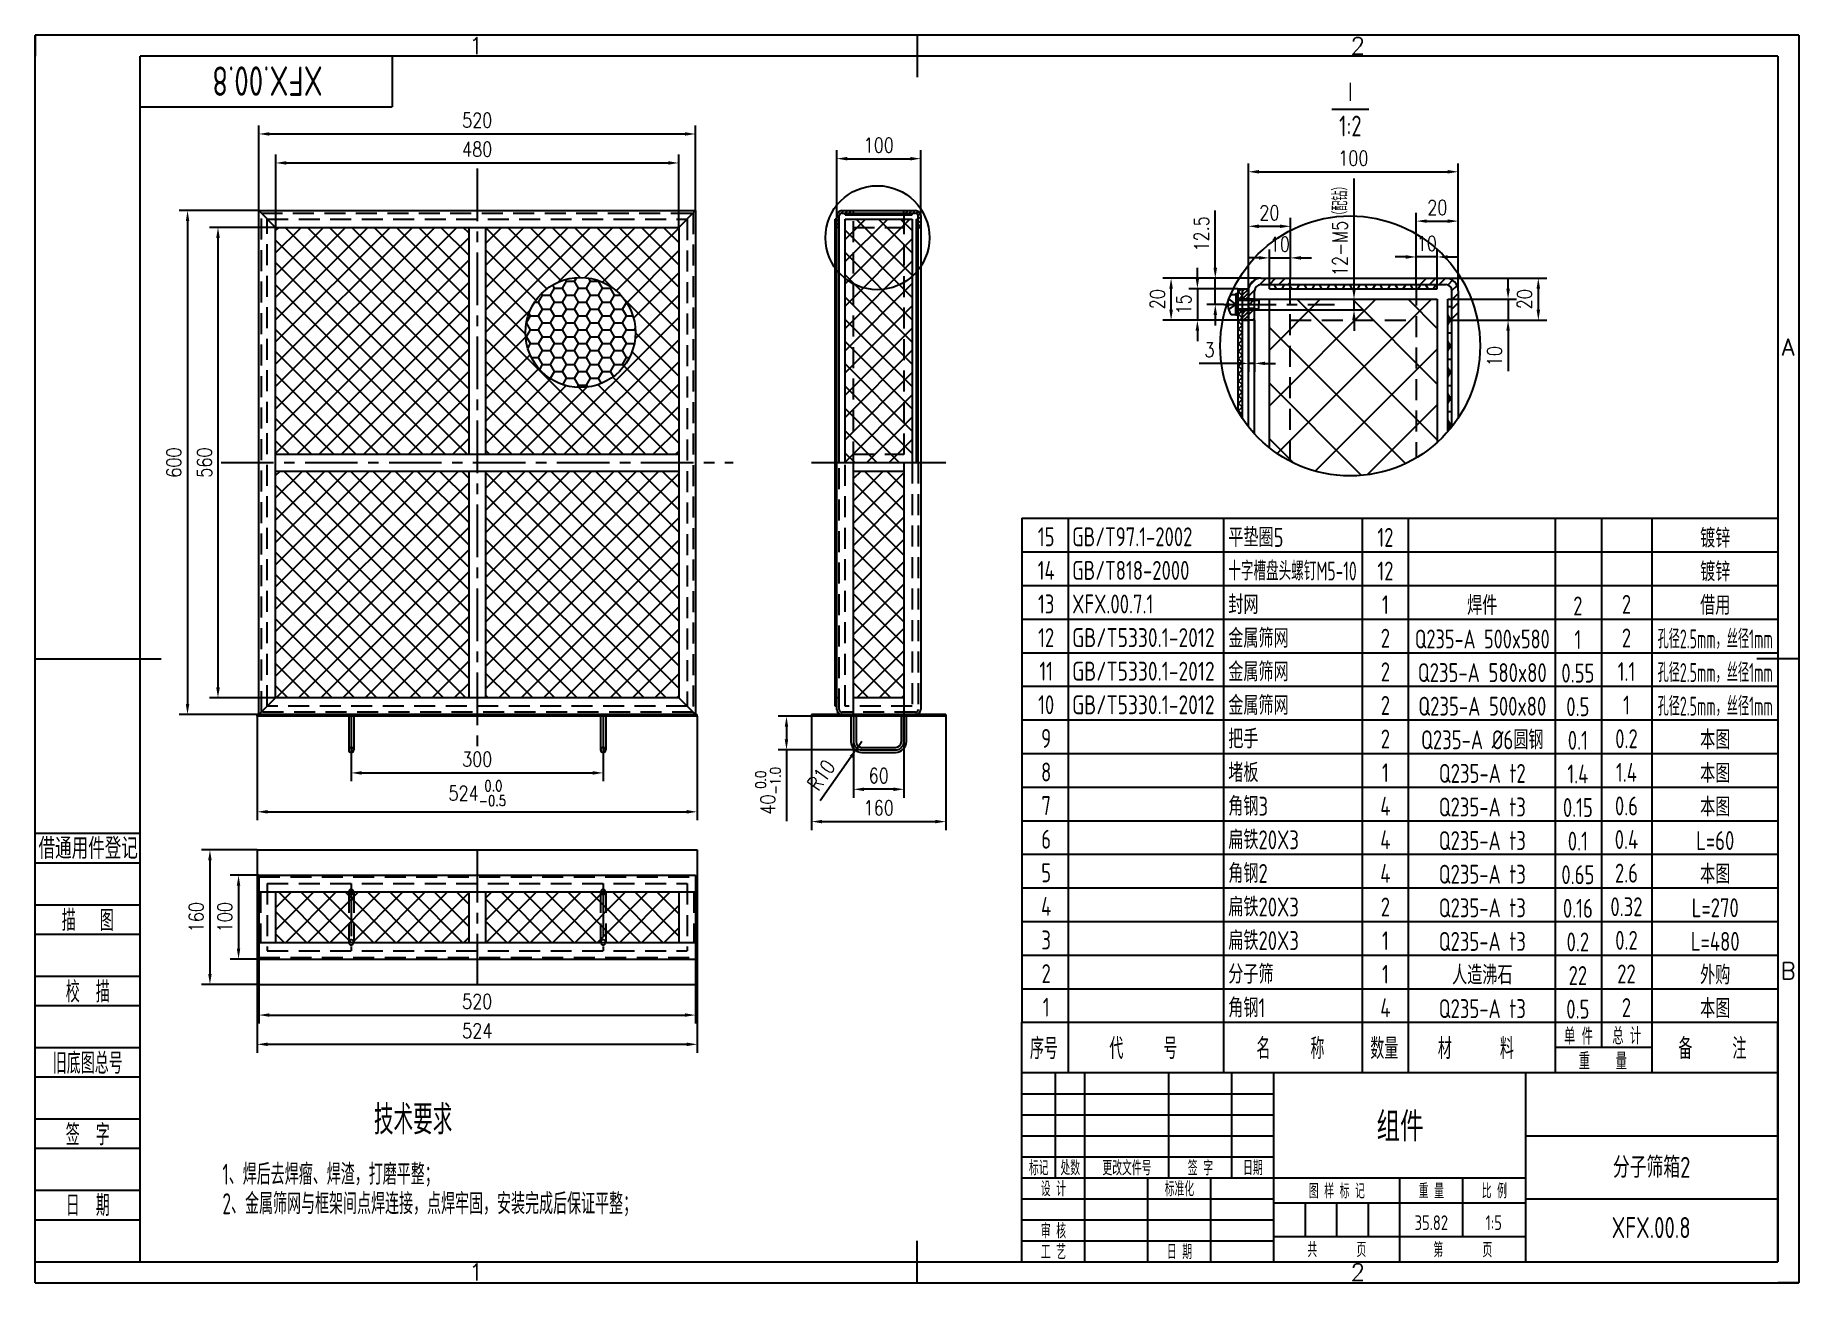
# Model space of a CAD drawing. Header units: inches. Extents: x -125 to 1975, y -25 to 1460.
import ezdxf
from ezdxf.enums import TextEntityAlignment as Align

# ---------------------------------------------------------------- set-up
doc = ezdxf.new("R2010")
doc.units = ezdxf.units.IN
doc.header["$LTSCALE"] = 50
doc.linetypes.add('CENTER', pattern=[2, 1.25, -0.25, 0.25, -0.25])
doc.linetypes.add('DASHED', pattern=[0.75, 0.5, -0.25])
for name, color, linetype in [('1轮廓实线层', 7, 'Continuous'), ('2细线层', 4, 'Continuous'), ('3中心线层', 1, 'CENTER'), ('4虚线层', 6, 'DASHED'), ('5剖面线层', 2, 'Continuous'), ('6文字层', 3, 'Continuous'), ('7标注层', 4, 'Continuous'), ('8符号标注层', 31, 'Continuous'), ('图框层', 7, 'Continuous')]:
    doc.layers.add(name, color=color, linetype=linetype)
doc.styles.add('PC_TEXTSTYLE', font='isocp.shx', dxfattribs={"width": 0.8, "bigfont": 'hzfs.shx'})
doc.styles.add('TH_GBDIM', font='romans.shx', dxfattribs={"width": 0.8, "bigfont": 'gbcbig.shx'})
doc.dimstyles.new('TH_GBDIM', dxfattribs={"dimscale": 5, "dimtxt": 3.5, "dimasz": 2.5, "dimexe": 2, "dimexo": 0, "dimgap": 1.5, "dimtad": 1, "dimdec": 1, "dimdsep": 46, "dimtxsty": 'TH_GBDIM', "dimcen": 2.5, "dimclrd": 130, "dimclre": 130, "dimclrt": 3, "dimadec": 0, "dimazin": 2, "dimtfac": 0.714286, "dimtdec": 1, "dimtmove": 0, "dimatfit": 3, "dimfxl": 0, "dimtzin": 0, "dimlwd": -1, "dimlwe": -1, "dimarcsym": 0})
pattern_1 = [(45, (-43.5382, 68.989), (-2.245064, 2.245064), [])]
pattern_2 = [(0, (-43.538, 68.989), (0, 6.25), []), (60, (-43.538, 68.989), (-5.41266, 3.125), []), (120, (-43.538, 68.989), (-5.41266, -3.125), [])]

msp = doc.modelspace()

# ---------------------------------------------------------------- texts
at = {"layer": '1轮廓实线层', "style": 'PC_TEXTSTYLE'}
msp.add_text('TH_SUPERPART', height=1e-29, dxfattribs=at).set_placement((1304.58, 1139.55))
msp.add_text('TH_SUPERPART', height=1e-29, rotation=90, dxfattribs=at).set_placement((1307.08, 1139.55))
at = {"layer": '6文字层', "style": 'TH_GBDIM'}
for s, p in [('1', (400, 1447.5)), ('2', (1450, 1447.5)), ('A', (1962.5, 1088.75)), ('B', (1962.5, 346.25)), ('1', (400, -12.5)), ('2', (1450, -12.5))]:
    msp.add_text(s, height=20, dxfattribs=at).set_placement(p, align=Align.MIDDLE)
at = {"layer": '6文字层', "style": 'PC_TEXTSTYLE', "width": 0.667}
msp.add_text('技术要求', height=35, dxfattribs=at).set_placement((324.95, 186.57), align=Align.TOP_CENTER)
for s, p in [('1、焊后去焊瘤、焊渣，打磨平整；', (97.88, 116.57)), ('2、金属筛网与框架间点焊连接，点焊牢固，安装完成后保证平整；', (97.88, 81.57))]:
    msp.add_text(s, height=25, dxfattribs=at).set_placement(p, align=Align.TOP_LEFT)
at = {"layer": '6文字层', "attachment_point": 8, "style": 'PC_TEXTSTYLE'}
for s, insert, char_height in [('Ⅰ', (1440.99, 1379.34), 24.75), ('1:2', (1440.99, 1339.6), 24.745)]:
    msp.add_mtext(s, dxfattribs=dict(at, insert=insert, char_height=char_height))

# ---------------------------------------------------------------- blocks, each defined once
blk = doc.blocks.new('*D8')
at = {"layer": '7标注层', "color": 130, "transparency": 16777216}
for p, q in [((141.3, 1251.3), (141.3, 1352.5)), ((661.3, 1251.3), (661.3, 1352.5)), ((153.8, 1342.5), (648.8, 1342.5))]:
    blk.add_line(p, q, dxfattribs=at)
for points in [[(153.8, 1344.6), (153.8, 1340.5), (141.3, 1342.5)], [(648.8, 1344.6), (648.8, 1340.5), (661.3, 1342.5)]]:
    blk.add_solid(points, dxfattribs=at)
at = {"layer": 'Defpoints', "color": 0, "transparency": 16777216}
for p in [(661.3, 1342.5), (141.3, 1251.3), (661.3, 1251.3)]:
    blk.add_point(p, dxfattribs=at)
at = {"layer": '7标注层', "color": 3, "transparency": 16777216, "insert": (401.3, 1358.8), "char_height": 17.5, "attachment_point": 5, "style": 'TH_GBDIM'}
blk.add_mtext('520', dxfattribs=at)
blk = doc.blocks.new('*D9')
at = {"layer": '7标注层', "color": 130, "transparency": 16777216}
for p, q in [((141.3, 1251.3), (46.3, 1251.3)), ((56.3, 1238.8), (56.3, 663.8)), ((141.3, 651.3), (46.3, 651.3))]:
    blk.add_line(p, q, dxfattribs=at)
for points in [[(54.3, 1238.8), (58.4, 1238.8), (56.3, 1251.3)], [(54.3, 663.8), (58.4, 663.8), (56.3, 651.3)]]:
    blk.add_solid(points, dxfattribs=at)
at = {"layer": 'Defpoints', "color": 0, "transparency": 16777216}
for p in [(141.3, 1251.3), (56.3, 651.3), (141.3, 651.3)]:
    blk.add_point(p, dxfattribs=at)
at = {"layer": '7标注层', "color": 3, "transparency": 16777216, "insert": (40.1, 951.3), "char_height": 17.5, "attachment_point": 5, "rotation": 90, "style": 'TH_GBDIM'}
blk.add_mtext('600', dxfattribs=at)
blk = doc.blocks.new('*D16')
at = {"layer": '7标注层', "color": 130, "transparency": 16777216}
for p, q in [((829.4, 1245.3), (829.4, 1323.1)), ((929.4, 1245.3), (929.4, 1323.1)), ((841.9, 1313.1), (916.9, 1313.1))]:
    blk.add_line(p, q, dxfattribs=at)
for points in [[(841.9, 1315.2), (841.9, 1311), (829.4, 1313.1)], [(916.9, 1315.2), (916.9, 1311), (929.4, 1313.1)]]:
    blk.add_solid(points, dxfattribs=at)
at = {"layer": 'Defpoints', "color": 0, "transparency": 16777216}
for p in [(929.4, 1313.1), (829.4, 1245.3), (929.4, 1245.3)]:
    blk.add_point(p, dxfattribs=at)
at = {"layer": '7标注层', "color": 3, "transparency": 16777216, "insert": (879.4, 1329.3), "char_height": 17.5, "attachment_point": 5, "style": 'TH_GBDIM'}
blk.add_mtext('100', dxfattribs=at)
blk = doc.blocks.new('*D17')
at = {"layer": '7标注层', "color": 130, "transparency": 16777216}
for p, q in [((161.3, 1231.3), (82.6, 1231.3)), ((92.6, 1218.8), (92.6, 683.8)), ((161.3, 671.3), (82.6, 671.3))]:
    blk.add_line(p, q, dxfattribs=at)
for points in [[(90.5, 1218.8), (94.7, 1218.8), (92.6, 1231.3)], [(90.5, 683.8), (94.7, 683.8), (92.6, 671.3)]]:
    blk.add_solid(points, dxfattribs=at)
at = {"layer": 'Defpoints', "color": 0, "transparency": 16777216}
for p in [(161.3, 1231.3), (92.6, 671.3), (161.3, 671.3)]:
    blk.add_point(p, dxfattribs=at)
at = {"layer": '7标注层', "color": 3, "transparency": 16777216, "insert": (76.4, 951.3), "char_height": 17.5, "attachment_point": 5, "rotation": 90, "style": 'TH_GBDIM'}
blk.add_mtext('560', dxfattribs=at)
blk = doc.blocks.new('*D18')
at = {"layer": '7标注层', "color": 130, "transparency": 16777216}
for p, q in [((161.3, 1231.3), (161.3, 1318)), ((173.8, 1308), (628.8, 1308)), ((641.3, 1231.3), (641.3, 1318))]:
    blk.add_line(p, q, dxfattribs=at)
for points in [[(173.8, 1310.1), (173.8, 1306), (161.3, 1308)], [(628.8, 1310.1), (628.8, 1306), (641.3, 1308)]]:
    blk.add_solid(points, dxfattribs=at)
at = {"layer": 'Defpoints', "color": 0, "transparency": 16777216}
for p in [(641.3, 1308), (161.3, 1231.3), (641.3, 1231.3)]:
    blk.add_point(p, dxfattribs=at)
at = {"layer": '7标注层', "color": 3, "transparency": 16777216, "insert": (401.3, 1324.3), "char_height": 17.5, "attachment_point": 5, "style": 'TH_GBDIM'}
blk.add_mtext('480', dxfattribs=at)
blk = doc.blocks.new('*D19')
at = {"layer": '7标注层', "color": 130, "transparency": 16777216}
for p, q in [((849.4, 651.3), (849.4, 552.4)), ((909.4, 651.3), (909.4, 552.4)), ((896.9, 562.4), (861.9, 562.4))]:
    blk.add_line(p, q, dxfattribs=at)
for points in [[(861.9, 564.5), (861.9, 560.3), (849.4, 562.4)], [(896.9, 564.5), (896.9, 560.3), (909.4, 562.4)]]:
    blk.add_solid(points, dxfattribs=at)
at = {"layer": 'Defpoints', "color": 0, "transparency": 16777216}
for p in [(849.4, 651.3), (909.4, 651.3), (849.4, 562.4)]:
    blk.add_point(p, dxfattribs=at)
at = {"layer": '7标注层', "color": 3, "transparency": 16777216, "insert": (879.4, 578.6), "char_height": 17.5, "attachment_point": 5, "style": 'TH_GBDIM'}
blk.add_mtext('60', dxfattribs=at)
blk = doc.blocks.new('*D30')
at = {"layer": '7标注层', "color": 130, "transparency": 16777216}
for p, q in [((141.3, 460.2), (107.1, 460.2)), ((117.1, 447.7), (117.1, 372.7)), ((141.3, 360.2), (107.1, 360.2))]:
    blk.add_line(p, q, dxfattribs=at)
for points in [[(115, 447.7), (119.1, 447.7), (117.1, 460.2)], [(115, 372.7), (119.1, 372.7), (117.1, 360.2)]]:
    blk.add_solid(points, dxfattribs=at)
at = {"layer": 'Defpoints', "color": 0, "transparency": 16777216}
for p in [(141.3, 460.2), (117.1, 360.2), (141.3, 360.2)]:
    blk.add_point(p, dxfattribs=at)
at = {"layer": '7标注层', "color": 3, "transparency": 16777216, "insert": (100.8, 410.2), "char_height": 17.5, "attachment_point": 5, "rotation": 90, "style": 'TH_GBDIM'}
blk.add_mtext('100', dxfattribs=at)
blk = doc.blocks.new('*D31')
at = {"layer": '7标注层', "color": 130, "transparency": 16777216}
for p, q in [((141.3, 360.2), (141.3, 283.6)), ((661.3, 360.2), (661.3, 283.6)), ((153.8, 293.6), (648.8, 293.6))]:
    blk.add_line(p, q, dxfattribs=at)
for points in [[(153.8, 295.7), (153.8, 291.6), (141.3, 293.6)], [(648.8, 295.7), (648.8, 291.6), (661.3, 293.6)]]:
    blk.add_solid(points, dxfattribs=at)
at = {"layer": 'Defpoints', "color": 0, "transparency": 16777216}
for p in [(141.3, 360.2), (661.3, 360.2), (661.3, 293.6)]:
    blk.add_point(p, dxfattribs=at)
at = {"layer": '7标注层', "color": 3, "transparency": 16777216, "insert": (401.3, 309.9), "char_height": 17.5, "attachment_point": 5, "style": 'TH_GBDIM'}
blk.add_mtext('520', dxfattribs=at)
blk = doc.blocks.new('*D32')
at = {"layer": '7标注层', "color": 130, "transparency": 16777216}
for p, q in [((139.3, 649.3), (139.3, 525.6)), ((663.3, 649.3), (663.3, 525.6)), ((151.8, 535.6), (650.8, 535.6))]:
    blk.add_line(p, q, dxfattribs=at)
for points in [[(151.8, 537.7), (151.8, 533.5), (139.3, 535.6)], [(650.8, 537.7), (650.8, 533.5), (663.3, 535.6)]]:
    blk.add_solid(points, dxfattribs=at)
at = {"layer": 'Defpoints', "color": 0, "transparency": 16777216}
for p in [(139.3, 649.3), (663.3, 649.3), (663.3, 535.6)]:
    blk.add_point(p, dxfattribs=at)
at = {"layer": '7标注层', "color": 3, "transparency": 16777216, "insert": (401.3, 557.7), "char_height": 17.5, "attachment_point": 5, "style": 'TH_GBDIM'}
blk.add_mtext('\\A1;524{\\H12.500005;\\S 0.0^ -0.5;}', dxfattribs=at)
blk = doc.blocks.new('*D33')
at = {"layer": '7标注层', "color": 130, "transparency": 16777216}
for p, q in [((251.3, 599.3), (251.3, 571.9)), ((551.3, 599.3), (551.3, 571.9)), ((263.8, 581.9), (538.8, 581.9))]:
    blk.add_line(p, q, dxfattribs=at)
for points in [[(263.8, 584), (263.8, 579.8), (251.3, 581.9)], [(538.8, 584), (538.8, 579.8), (551.3, 581.9)]]:
    blk.add_solid(points, dxfattribs=at)
at = {"layer": 'Defpoints', "color": 0, "transparency": 16777216}
for p in [(251.3, 599.3), (551.3, 599.3), (551.3, 581.9)]:
    blk.add_point(p, dxfattribs=at)
at = {"layer": '7标注层', "color": 3, "transparency": 16777216, "insert": (401.3, 598.1), "char_height": 17.5, "attachment_point": 5, "style": 'TH_GBDIM'}
blk.add_mtext('300', dxfattribs=at)
blk = doc.blocks.new('*D34')
at = {"layer": '7标注层', "color": 130, "transparency": 16777216}
for p, q in [((799.4, 649.3), (799.4, 513.9)), ((959.4, 649.3), (959.4, 513.9)), ((811.9, 523.9), (946.9, 523.9))]:
    blk.add_line(p, q, dxfattribs=at)
for points in [[(811.9, 526), (811.9, 521.9), (799.4, 523.9)], [(946.9, 526), (946.9, 521.9), (959.4, 523.9)]]:
    blk.add_solid(points, dxfattribs=at)
at = {"layer": 'Defpoints', "color": 0, "transparency": 16777216}
for p in [(799.4, 649.3), (959.4, 649.3), (959.4, 523.9)]:
    blk.add_point(p, dxfattribs=at)
at = {"layer": '7标注层', "color": 3, "transparency": 16777216, "insert": (879.4, 540.2), "char_height": 17.5, "attachment_point": 5, "style": 'TH_GBDIM'}
blk.add_mtext('160', dxfattribs=at)
blk = doc.blocks.new('*D35')
at = {"layer": '7标注层', "color": 130, "transparency": 16777216}
for p, q in [((799.4, 649.3), (759.6, 649.3)), ((769.6, 636.8), (769.6, 621.8)), ((859.4, 609.3), (759.6, 609.3)), ((769.6, 609.3), (769.6, 524.3))]:
    blk.add_line(p, q, dxfattribs=at)
for points in [[(767.5, 636.8), (771.6, 636.8), (769.6, 649.3)], [(767.5, 621.8), (771.6, 621.8), (769.6, 609.3)]]:
    blk.add_solid(points, dxfattribs=at)
at = {"layer": 'Defpoints', "color": 0, "transparency": 16777216}
for p in [(799.4, 649.3), (769.6, 609.3), (859.4, 609.3)]:
    blk.add_point(p, dxfattribs=at)
at = {"layer": '7标注层', "color": 3, "transparency": 16777216, "insert": (747.5, 560.5), "char_height": 17.5, "attachment_point": 5, "rotation": 90, "style": 'TH_GBDIM'}
blk.add_mtext('\\A1;40{\\H12.500005;\\S 0.0^ -1.0;}', dxfattribs=at)
blk = doc.blocks.new('*D36')
at = {"layer": '7标注层', "color": 130, "transparency": 16777216}
for p, q in [((859.4, 619.3), (853.6, 611.1)), ((809.7, 549.1), (846.4, 600.9))]:
    blk.add_line(p, q, dxfattribs=at)
blk.add_solid([(844.7, 602.1), (848.1, 599.7), (853.6, 611.1)], dxfattribs=at)
at = {"layer": 'Defpoints', "color": 0, "transparency": 16777216}
for p in [(853.6, 611.1), (859.4, 619.3)]:
    blk.add_point(p, dxfattribs=at)
at = {"layer": '7标注层', "color": 3, "transparency": 16777216, "insert": (811.1, 579.3), "char_height": 17.5, "attachment_point": 5, "rotation": 54.668, "style": 'TH_GBDIM'}
blk.add_mtext('R10', dxfattribs=at)
blk = doc.blocks.new('*D37')
at = {"layer": '7标注层', "color": 130, "transparency": 16777216}
for p, q in [((139.3, 330.2), (139.3, 248.8)), ((663.3, 330.2), (663.3, 248.8)), ((151.8, 258.8), (650.8, 258.8))]:
    blk.add_line(p, q, dxfattribs=at)
for points in [[(151.8, 260.9), (151.8, 256.7), (139.3, 258.8)], [(650.8, 260.9), (650.8, 256.7), (663.3, 258.8)]]:
    blk.add_solid(points, dxfattribs=at)
at = {"layer": 'Defpoints', "color": 0, "transparency": 16777216}
for p in [(139.3, 330.2), (663.3, 330.2), (663.3, 258.8)]:
    blk.add_point(p, dxfattribs=at)
at = {"layer": '7标注层', "color": 3, "transparency": 16777216, "insert": (401.3, 275), "char_height": 17.5, "attachment_point": 5, "style": 'TH_GBDIM'}
blk.add_mtext('524', dxfattribs=at)
blk = doc.blocks.new('*D38')
at = {"layer": '7标注层', "color": 130, "transparency": 16777216}
for p, q in [((139.3, 490.2), (73, 490.2)), ((83, 477.7), (83, 342.7)), ((139.3, 330.2), (73, 330.2))]:
    blk.add_line(p, q, dxfattribs=at)
for points in [[(80.9, 477.7), (85.1, 477.7), (83, 490.2)], [(80.9, 342.7), (85.1, 342.7), (83, 330.2)]]:
    blk.add_solid(points, dxfattribs=at)
at = {"layer": 'Defpoints', "color": 0, "transparency": 16777216}
for p in [(139.3, 490.2), (83, 330.2), (139.3, 330.2)]:
    blk.add_point(p, dxfattribs=at)
at = {"layer": '7标注层', "color": 3, "transparency": 16777216, "insert": (66.7, 410.2), "char_height": 17.5, "attachment_point": 5, "rotation": 90, "style": 'TH_GBDIM'}
blk.add_mtext('160', dxfattribs=at)
blk = doc.blocks.new('*D51')
at = {"layer": '7标注层', "color": 130, "transparency": 16777216}
for p, q in [((1319.6, 1155.8), (1319.6, 1242.6)), ((1369.6, 1170.8), (1369.6, 1242.6)), ((1332.1, 1232.6), (1357.1, 1232.6))]:
    blk.add_line(p, q, dxfattribs=at)
for points in [[(1332.1, 1234.7), (1332.1, 1230.5), (1319.6, 1232.6)], [(1357.1, 1234.7), (1357.1, 1230.5), (1369.6, 1232.6)]]:
    blk.add_solid(points, dxfattribs=at)
at = {"layer": 'Defpoints', "color": 0, "transparency": 16777216}
for p in [(1369.6, 1232.6), (1319.6, 1155.8), (1369.6, 1170.8)]:
    blk.add_point(p, dxfattribs=at)
at = {"layer": '7标注层', "color": 3, "transparency": 16777216, "insert": (1344.6, 1248.8), "char_height": 17.5, "attachment_point": 5, "style": 'TH_GBDIM'}
blk.add_mtext('20', dxfattribs=at)
blk = doc.blocks.new('*D59')
at = {"layer": '7标注层', "color": 130, "transparency": 16777216}
for p, q in [((1334.6, 1170.8), (1217.6, 1170.8)), ((1227.6, 1133.3), (1227.6, 1158.3)), ((1319.6, 1120.8), (1217.6, 1120.8))]:
    blk.add_line(p, q, dxfattribs=at)
for points in [[(1225.5, 1158.3), (1229.7, 1158.3), (1227.6, 1170.8)], [(1225.5, 1133.3), (1229.7, 1133.3), (1227.6, 1120.8)]]:
    blk.add_solid(points, dxfattribs=at)
at = {"layer": 'Defpoints', "color": 0, "transparency": 16777216}
for p in [(1227.6, 1170.8), (1334.6, 1170.8), (1319.6, 1120.8)]:
    blk.add_point(p, dxfattribs=at)
at = {"layer": '7标注层', "color": 3, "transparency": 16777216, "insert": (1211.3, 1145.8), "char_height": 17.5, "attachment_point": 5, "rotation": 90, "style": 'TH_GBDIM'}
blk.add_mtext('20', dxfattribs=at)
blk = doc.blocks.new('*D60')
at = {"layer": '7标注层', "color": 130, "transparency": 16777216}
for p, q in [((1519.6, 1170.8), (1519.6, 1248.8)), ((1569.6, 1155.8), (1569.6, 1248.8)), ((1532.1, 1238.8), (1557.1, 1238.8))]:
    blk.add_line(p, q, dxfattribs=at)
for points in [[(1532.1, 1240.8), (1532.1, 1236.7), (1519.6, 1238.8)], [(1557.1, 1240.8), (1557.1, 1236.7), (1569.6, 1238.8)]]:
    blk.add_solid(points, dxfattribs=at)
at = {"layer": 'Defpoints', "color": 0, "transparency": 16777216}
for p in [(1569.6, 1238.8), (1519.6, 1170.8), (1569.6, 1155.8)]:
    blk.add_point(p, dxfattribs=at)
at = {"layer": '7标注层', "color": 3, "transparency": 16777216, "insert": (1544.6, 1255), "char_height": 17.5, "attachment_point": 5, "style": 'TH_GBDIM'}
blk.add_mtext('20', dxfattribs=at)
blk = doc.blocks.new('*D52')
at = {"layer": '7标注层', "color": 130, "transparency": 16777216}
for p, q in [((1519.6, 1170.8), (1519.6, 1206.1)), ((1544.6, 1163.3), (1544.6, 1206.1)), ((1507.1, 1196.1), (1494.6, 1196.1)), ((1544.6, 1196.1), (1519.6, 1196.1)), ((1557.1, 1196.1), (1569.6, 1196.1))]:
    blk.add_line(p, q, dxfattribs=at)
for points in [[(1507.1, 1198.2), (1507.1, 1194), (1519.6, 1196.1)], [(1557.1, 1198.2), (1557.1, 1194), (1544.6, 1196.1)]]:
    blk.add_solid(points, dxfattribs=at)
at = {"layer": 'Defpoints', "color": 0, "transparency": 16777216}
for p in [(1519.6, 1196.1), (1519.6, 1170.8), (1544.6, 1163.3)]:
    blk.add_point(p, dxfattribs=at)
at = {"layer": '7标注层', "color": 3, "transparency": 16777216, "insert": (1532.1, 1212.3), "char_height": 17.5, "attachment_point": 5, "style": 'TH_GBDIM'}
blk.add_mtext('10', dxfattribs=at)
blk = doc.blocks.new('*D61')
at = {"layer": '7标注层', "color": 130, "transparency": 16777216}
for p, q in [((1344.6, 1163.3), (1344.6, 1205)), ((1369.6, 1170.8), (1369.6, 1205)), ((1332.1, 1195), (1319.6, 1195)), ((1344.6, 1195), (1369.6, 1195)), ((1382.1, 1195), (1394.6, 1195))]:
    blk.add_line(p, q, dxfattribs=at)
for points in [[(1332.1, 1197.1), (1332.1, 1192.9), (1344.6, 1195)], [(1382.1, 1197.1), (1382.1, 1192.9), (1369.6, 1195)]]:
    blk.add_solid(points, dxfattribs=at)
at = {"layer": 'Defpoints', "color": 0, "transparency": 16777216}
for p in [(1369.6, 1195), (1344.6, 1163.3), (1369.6, 1170.8)]:
    blk.add_point(p, dxfattribs=at)
at = {"layer": '7标注层', "color": 3, "transparency": 16777216, "insert": (1357.1, 1211.2), "char_height": 17.5, "attachment_point": 5, "style": 'TH_GBDIM'}
blk.add_mtext('10', dxfattribs=at)
blk = doc.blocks.new('*D62')
at = {"layer": '7标注层', "color": 130, "transparency": 16777216}
for p, q in [((1628.9, 1158.3), (1628.9, 1170.8)), ((1562.1, 1145.8), (1638.9, 1145.8)), ((1628.9, 1145.8), (1628.9, 1120.8)), ((1569.6, 1120.8), (1638.9, 1120.8)), ((1628.9, 1108.3), (1628.9, 1060.1))]:
    blk.add_line(p, q, dxfattribs=at)
for points in [[(1626.8, 1158.3), (1631, 1158.3), (1628.9, 1145.8)], [(1626.8, 1108.3), (1631, 1108.3), (1628.9, 1120.8)]]:
    blk.add_solid(points, dxfattribs=at)
at = {"layer": 'Defpoints', "color": 0, "transparency": 16777216}
for p in [(1562.1, 1145.8), (1569.6, 1120.8), (1628.9, 1120.8)]:
    blk.add_point(p, dxfattribs=at)
at = {"layer": '7标注层', "color": 3, "transparency": 16777216, "insert": (1612.7, 1078), "char_height": 17.5, "attachment_point": 5, "rotation": 90, "style": 'TH_GBDIM'}
blk.add_mtext('10', dxfattribs=at)
blk = doc.blocks.new('*D53')
at = {"layer": '7标注层', "color": 130, "transparency": 16777216}
for p, q in [((1554.6, 1170.8), (1674.9, 1170.8)), ((1664.9, 1158.3), (1664.9, 1133.3)), ((1569.6, 1120.8), (1674.9, 1120.8))]:
    blk.add_line(p, q, dxfattribs=at)
for points in [[(1662.8, 1158.3), (1667, 1158.3), (1664.9, 1170.8)], [(1662.8, 1133.3), (1667, 1133.3), (1664.9, 1120.8)]]:
    blk.add_solid(points, dxfattribs=at)
at = {"layer": 'Defpoints', "color": 0, "transparency": 16777216}
for p in [(1554.6, 1170.8), (1569.6, 1120.8), (1664.9, 1120.8)]:
    blk.add_point(p, dxfattribs=at)
at = {"layer": '7标注层', "color": 3, "transparency": 16777216, "insert": (1648.6, 1145.8), "char_height": 17.5, "attachment_point": 5, "rotation": 90, "style": 'TH_GBDIM'}
blk.add_mtext('20', dxfattribs=at)
blk = doc.blocks.new('*D54')
at = {"layer": '7标注层', "color": 130, "transparency": 16777216}
for p, q in [((1319.6, 1155.8), (1319.6, 1307.5)), ((1569.6, 1155.8), (1569.6, 1307.5)), ((1332.1, 1297.5), (1557.1, 1297.5))]:
    blk.add_line(p, q, dxfattribs=at)
for points in [[(1332.1, 1299.6), (1332.1, 1295.4), (1319.6, 1297.5)], [(1557.1, 1299.6), (1557.1, 1295.4), (1569.6, 1297.5)]]:
    blk.add_solid(points, dxfattribs=at)
at = {"layer": 'Defpoints', "color": 0, "transparency": 16777216}
for p in [(1569.6, 1297.5), (1319.6, 1155.8), (1569.6, 1155.8)]:
    blk.add_point(p, dxfattribs=at)
at = {"layer": '7标注层', "color": 3, "transparency": 16777216, "insert": (1444.6, 1313.7), "char_height": 17.5, "attachment_point": 5, "style": 'TH_GBDIM'}
blk.add_mtext('100', dxfattribs=at)
blk = doc.blocks.new('*D55')
at = {"layer": '7标注层', "color": 130, "transparency": 16777216}
for p, q in [((1319.6, 1120.8), (1319.6, 1059.4)), ((1327.1, 1120.8), (1327.1, 1059.4)), ((1307.1, 1069.4), (1261.1, 1069.4)), ((1327.1, 1069.4), (1319.6, 1069.4)), ((1339.6, 1069.4), (1352.1, 1069.4))]:
    blk.add_line(p, q, dxfattribs=at)
for points in [[(1307.1, 1071.5), (1307.1, 1067.3), (1319.6, 1069.4)], [(1339.6, 1071.5), (1339.6, 1067.3), (1327.1, 1069.4)]]:
    blk.add_solid(points, dxfattribs=at)
at = {"layer": 'Defpoints', "color": 0, "transparency": 16777216}
for p in [(1319.6, 1120.8), (1327.1, 1120.8), (1319.6, 1069.4)]:
    blk.add_point(p, dxfattribs=at)
at = {"layer": '7标注层', "color": 3, "transparency": 16777216, "insert": (1273.3, 1085.7), "char_height": 17.5, "attachment_point": 5, "style": 'TH_GBDIM'}
blk.add_mtext('3', dxfattribs=at)
blk = doc.blocks.new('*D56')
at = {"layer": '7标注层', "color": 130, "transparency": 16777216}
for p, q in [((1258.9, 1170.8), (1258.9, 1183.3)), ((1307.1, 1158.3), (1248.9, 1158.3)), ((1258.9, 1158.3), (1258.9, 1120.8)), ((1307.1, 1120.8), (1248.9, 1120.8)), ((1258.9, 1108.3), (1258.9, 1095.8))]:
    blk.add_line(p, q, dxfattribs=at)
for points in [[(1256.8, 1170.8), (1261, 1170.8), (1258.9, 1158.3)], [(1256.8, 1108.3), (1261, 1108.3), (1258.9, 1120.8)]]:
    blk.add_solid(points, dxfattribs=at)
at = {"layer": 'Defpoints', "color": 0, "transparency": 16777216}
for p in [(1307.1, 1158.3), (1258.9, 1120.8), (1307.1, 1120.8)]:
    blk.add_point(p, dxfattribs=at)
at = {"layer": '7标注层', "color": 3, "transparency": 16777216, "insert": (1242.6, 1139.6), "char_height": 17.5, "attachment_point": 5, "rotation": 90, "style": 'TH_GBDIM'}
blk.add_mtext('15', dxfattribs=at)
blk = doc.blocks.new('*D57')
at = {"layer": '7标注层', "color": 130, "transparency": 16777216}
for p, q in [((1445.4, 1158.3), (1445.4, 1289.4)), ((1327.1, 1145.8), (1455.4, 1145.8)), ((1445.4, 1133.3), (1445.4, 1145.8)), ((1327.1, 1133.3), (1455.4, 1133.3)), ((1445.4, 1120.8), (1445.4, 1108.3))]:
    blk.add_line(p, q, dxfattribs=at)
for points in [[(1443.3, 1158.3), (1447.5, 1158.3), (1445.4, 1145.8)], [(1443.3, 1120.8), (1447.5, 1120.8), (1445.4, 1133.3)]]:
    blk.add_solid(points, dxfattribs=at)
at = {"layer": 'Defpoints', "color": 0, "transparency": 16777216}
for p in [(1327.1, 1145.8), (1445.4, 1145.8), (1327.1, 1133.3)]:
    blk.add_point(p, dxfattribs=at)
at = {"layer": '7标注层', "color": 3, "transparency": 16777216, "insert": (1428.9, 1230.1), "char_height": 17.5, "attachment_point": 5, "rotation": 90, "style": 'TH_GBDIM'}
blk.add_mtext('12-M5（配钻）', dxfattribs=at)
blk = doc.blocks.new('*D58')
at = {"layer": '7标注层', "color": 130, "transparency": 16777216}
for p, q in [((1280.2, 1183.3), (1280.2, 1251.5)), ((1334.6, 1170.8), (1270.2, 1170.8)), ((1280.2, 1139.6), (1280.2, 1170.8)), ((1290.3, 1139.6), (1270.2, 1139.6)), ((1280.2, 1127.1), (1280.2, 1114.6))]:
    blk.add_line(p, q, dxfattribs=at)
for points in [[(1278.1, 1183.3), (1282.3, 1183.3), (1280.2, 1170.8)], [(1278.1, 1127.1), (1282.3, 1127.1), (1280.2, 1139.6)]]:
    blk.add_solid(points, dxfattribs=at)
at = {"layer": 'Defpoints', "color": 0, "transparency": 16777216}
for p in [(1280.2, 1170.8), (1334.6, 1170.8), (1290.3, 1139.6)]:
    blk.add_point(p, dxfattribs=at)
at = {"layer": '7标注层', "color": 3, "transparency": 16777216, "insert": (1263.9, 1223.6), "char_height": 17.5, "attachment_point": 5, "rotation": 90, "style": 'TH_GBDIM'}
blk.add_mtext('12.5', dxfattribs=at)
blk = doc.blocks.new('PC_TITLE_BLOCK')
at = {"layer": '1轮廓实线层'}
for p, q in [((0, 45), (-180, 45)), ((-180, 0), (-180, 45)), ((-172, 20), (-172, 45)), ((-165, 20), (-165, 45)), ((-145, 20), (-145, 45)), ((-130, 20), (-130, 45)), ((-120, 0), (-120, 45)), ((-60, 30), (0, 30)), ((-180, 20), (-60, 20)), ((-165, 0), (-165, 20)), ((-150, 0), (-150, 20)), ((-135, 0), (-135, 20)), ((-60, 15), (0, 15)), ((-180, 0), (0, 0))]:
    blk.add_line(p, q, dxfattribs=at)
at = {"layer": '1轮廓实线层', "color": 7}
for p, q in [((-60, 0), (-60, 45)), ((-180, 25), (-120, 25))]:
    blk.add_line(p, q, dxfattribs=at)
at = {"layer": '2细线层'}
for p, q in [((-180, 40), (-120, 40)), ((-180, 35), (-120, 35)), ((-180, 30), (-120, 30)), ((-90, 0), (-90, 20)), ((-75, 6), (-75, 20)), ((-180, 15), (-120, 15)), ((-120, 14), (-60, 14)), ((-112.5, 6), (-112.5, 14)), ((-105, 6), (-105, 14)), ((-97.5, 6), (-97.5, 14)), ((-180, 10), (-120, 10)), ((-180, 5), (-120, 5)), ((-120, 6), (-60, 6))]:
    blk.add_line(p, q, dxfattribs=at)
at = {"layer": '图框层'}
blk.add_line((0, 0), (0, 45), dxfattribs=at)
at = {"layer": '6文字层', "style": 'PC_TEXTSTYLE', "width": 0.667}
for s, p in [('标记', (-176, 22.5)), ('处数', (-168.5, 22.5)), (' 更改文件号 ', (-155, 22.5)), (' 签 字 ', (-137.5, 22.5)), (' 日期 ', (-125, 22.5)), (' 设 计 ', (-172.5, 17.51)), (' 标准化 ', (-142.5, 17.51)), (' 图 样 标 记 ', (-105, 17)), (' 重 量 ', (-82.5, 17)), (' 比 例 ', (-67.5, 17)), (' 审 核 ', (-172.5, 7.5)), (' 工 艺 ', (-172.5, 2.5)), (' 日 期 ', (-142.5, 2.5)), ('共       页', (-105, 3)), ('第       页', (-75, 3))]:
    blk.add_text(s, height=3.5, dxfattribs=at).set_placement(p, align=Align.MIDDLE)
at = {"layer": '6文字层', "style": 'PC_TEXTSTYLE', "flags": 8}
for tag, height, width, p, p2 in [('企业名称', 5, 1.98445, (-54.29, 34.82), (-5.27, 34.82)), ('产品名称或材料标记', 7, 0.600652, (-113.46, 28.64), (-66.42, 28.64)), ('图样名称', 5, 2.004495, (-54.79, 19.98), (-5.27, 19.98)), ('标准化', 3.5, 1.023147, (-133.83, 15.37), (-120.75, 15.37)), ('审核', 3.5, 1.579393, (-163.99, 5.37), (-150.63, 5.37)), ('重量', 3.5, 1.408247, (-88.46, 7.54), (-76.55, 7.54)), ('比例', 3.5, 1.385287, (-73.35, 7.54), (-61.93, 7.54)), ('图样代号', 5, 2.006536, (-54.79, 5.63), (-5.52, 5.63)), ('工艺', 3.5, 1.621807, (-164.21, 0.37), (-150.89, 0.37)), ('共几页', 3.5, 0.557144, (-108.07, 0.63), (-101.05, 0.63)), ('日期', 3.5, 1.560088, (-133.83, 0.37), (-120.75, 0.37))]:
    blk.add_attdef(tag, text='', height=height, dxfattribs=dict(at, width=width)).set_placement(p, p2, align=Align.FIT)
at = {"layer": '6文字层', "style": 'PC_TEXTSTYLE', "width": 9.905045, "flags": 8}
blk.add_attdef('设计', text='', height=3.5, rotation=358.4644, dxfattribs=at).set_placement((-164.23, 15.37), (-150.37, 15), align=Align.FIT)
at = {"layer": '6文字层', "color": 3, "style": 'PC_TEXTSTYLE', "width": 0.56476, "flags": 8}
blk.add_attdef('第几页', text='', height=3.5, dxfattribs=at).set_placement((-78.29, 0.75), (-71.16, 0.75), align=Align.FIT)
at = {"layer": '6文字层', "ltscale": 10, "style": 'PC_TEXTSTYLE', "flags": 1}
blk.add_attdef('图纸张数', (-58.68, -0.49), '', height=2.5, dxfattribs=at)
blk = doc.blocks.new('PC_FJL_BLOCK')
at = {"layer": '2细线层'}
for p, q in [((-25, 102), (0, 102)), ((-25, 95), (0, 95)), ((-25, 85), (0, 85)), ((-25, 78), (0, 78)), ((-25, 68), (0, 68)), ((-25, 61), (0, 61)), ((-25, 51), (0, 51)), ((-25, 44), (0, 44)), ((-25, 34), (0, 34)), ((-25, 27), (0, 27)), ((-25, 17), (0, 17)), ((-25, 10), (0, 10)), ((-25, 0), (0, 0))]:
    blk.add_line(p, q, dxfattribs=at)
at = {"layer": '6文字层', "color": 3, "style": 'PC_TEXTSTYLE', "width": 0.715685}
blk.add_text('借通用件登记', height=5, dxfattribs=at).set_placement((-24.22, 95.91), (-0.56, 95.91), align=Align.FIT)
at = {"layer": '6文字层', "color": 3, "style": 'PC_TEXTSTYLE'}
for s, width, p in [('描   图', 0.6667, (-12.5, 81.5)), ('校  描', 0.667, (-12.5, 64.5)), ('旧底图总号', 0.667, (-12.5, 47.5)), ('签  字', 0.667, (-12.5, 30.5)), ('日  期', 0.667, (-12.49, 13.6))]:
    blk.add_text(s, height=5, dxfattribs=dict(at, width=width)).set_placement(p, align=Align.MIDDLE)
at = {"layer": '6文字层', "style": 'PC_TEXTSTYLE'}
for tag, width, p, p2 in [('借通用件登记', 0.671328, (-23.44, 86.36), (-1.25, 86.36)), ('描图', 2.120922, (-23.44, 69.36), (-1.25, 69.36)), ('校图', 2.149976, (-23.75, 52.06), (-1.25, 52.06)), ('旧底图总号', 0.761452, (-22.84, 35.67), (-1.86, 35.67)), ('签字', 2.026939, (-23.14, 18.37), (-1.56, 18.37)), ('日期', 1.89999, (-22.84, 1.37), (-2.17, 1.37))]:
    blk.add_attdef(tag, text='', height=5, dxfattribs=dict(at, width=width)).set_placement(p, p2, align=Align.FIT)
blk = doc.blocks.new('PC_TYDH_BLOCK')
at = {"layer": '2细线层', "linetype": 'Continuous'}
for p in [(60, 0), (0, -12)]:
    blk.add_line(p, (60, -12), dxfattribs=at)
at = {"layer": '6文字层', "style": 'PC_TEXTSTYLE', "width": 1.815486}
blk.add_attdef('图样代号', text='', height=7, rotation=180, dxfattribs=at).set_placement((58.24, -2.4), (2.35, -2.4), align=Align.FIT)
blk = doc.blocks.new('PC_MXBTITLERECORD')
at = {"layer": '1轮廓实线层'}
for p, q in [((-180, 0), (-180, 12)), ((0, 0), (0, 12))]:
    blk.add_line(p, q, dxfattribs=at)
at = {"layer": '2细线层'}
for p, q in [((-169, 12), (-169, 0)), ((-132, 12), (-132, 0)), ((-99, 12), (-99, 0)), ((-88, 12), (-88, 0)), ((-53, 12), (-53, 0)), ((-42, 12), (-42, 6)), ((-30, 12), (-30, 0)), ((-30, 6), (-53, 6))]:
    blk.add_line(p, q, dxfattribs=at)
at = {"style": 'PC_TEXTSTYLE', "flags": 1}
blk.add_attdef('Fo oFShowMe', (-53, 6), '', height=0.00000005, dxfattribs=at)
at = {"layer": '6文字层', "style": 'PC_TEXTSTYLE', "width": 0.667}
for s, height, p in [('序号', 5, (-174.77, 6)), ('代     号', 5, (-151.09, 6)), ('名     称', 5, (-116.06, 6)), ('数量', 5, (-93.71, 6)), ('材      料', 5, (-71.89, 6)), ('单 件', 4, (-47.45, 8.84)), ('总 计', 4, (-35.96, 8.94)), ('备     注', 5, (-15.57, 6)), ('重    量', 4, (-41.65, 2.94))]:
    blk.add_text(s, height=height, dxfattribs=at).set_placement(p, align=Align.MIDDLE)
blk = doc.blocks.new('PC_MXB_BLOCK')
at = {"layer": '1轮廓实线层'}
for p, q in [((-180, 8), (-180, 0)), ((0, 8), (0, 0))]:
    blk.add_line(p, q, dxfattribs=at)
at = {"layer": '2细线层'}
for p, q in [((-180, 8), (0, 8)), ((-169, 8), (-169, 0)), ((-132, 8), (-132, 0)), ((-99, 8), (-99, 0)), ((-88, 8), (-88, 0)), ((-53, 8), (-53, 0)), ((-42, 8), (-42, 0)), ((-30, 8), (-30, 0)), ((-180, 0), (0, 0))]:
    blk.add_line(p, q, dxfattribs=at)
at = {"layer": '6文字层', "style": 'PC_TEXTSTYLE'}
for tag, width, p, p2 in [('序号', 0.769182, (-178.38, 1.35), (-170.09, 1.35)), ('代号', 3.14773, (-168.05, 1.35), (-134.11, 1.35)), ('名称', 2.802424, (-130.87, 1.2), (-100.28, 1.2)), ('数量', 0.817449, (-97.88, 1.2), (-89, 1.2)), ('材料', 2.943328, (-86.43, 1.01), (-54.3, 1.01)), ('单重', 0.854038, (-52.21, 0.89), (-43, 0.89)), ('总重', 0.958888, (-41.2, 1.27), (-30.86, 1.27)), ('备注', 2.494074, (-28.61, 1.02), (-1.16, 1.02))]:
    blk.add_attdef(tag, text='', height=4.5, dxfattribs=dict(at, width=width)).set_placement(p, p2, align=Align.FIT)

# ---------------------------------------------------------------- dimensions: what is measured, and where the dimension line sits
at = {"layer": '7标注层'}
for base, p1, p2, picture, middle in [((661.26, 1342.55), (141.26, 1251.27), (661.26, 1251.27), '*D8', (401.26, 1342.55)), ((929.39, 1313.09), (829.39, 1245.27), (929.39, 1245.27), '*D16', (879.39, 1313.09)), ((849.39, 562.4), (909.39, 651.27), (849.39, 651.27), '*D19', (879.39, 562.4)), ((661.26, 293.65), (141.26, 360.16), (661.26, 360.16), '*D31', (401.26, 293.65)), ((663.26, 258.79), (139.26, 330.16), (663.26, 330.16), '*D37', (401.26, 258.79))]:
    dim = msp.add_linear_dim(base=base, p1=p1, p2=p2, dimstyle='TH_GBDIM', dxfattribs=at)
    dim.commit()
    dim.dimension.update_dxf_attribs({"geometry": picture, "text_midpoint": middle, "dimtype": 160})
for base, p1, p2, picture, middle in [((641.26, 1308.05), (161.26, 1231.27), (641.26, 1231.27), '*D18', (401.26, 1324.3)), ((959.39, 523.94), (799.39, 649.27), (959.39, 649.27), '*D34', (879.39, 540.19)), ((551.26, 581.88), (251.26, 599.27), (551.26, 599.27), '*D33', (401.26, 598.13))]:
    dim = msp.add_linear_dim(base=base, p1=p1, p2=p2, dimstyle='TH_GBDIM', dxfattribs=at)
    dim.commit()
    dim.dimension.update_dxf_attribs({"geometry": picture, "text_midpoint": middle})
for base, p1, p2, override, picture, middle in [((1569.58, 1297.48), (1319.58, 1155.8), (1569.58, 1155.8), {"dimlfac": 0.4}, '*D54', (1444.58, 1297.48)), ((1369.58, 1232.6), (1319.58, 1155.8), (1369.58, 1170.8), {"dimlfac": 0.4}, '*D51', (1344.58, 1232.6)), ((1569.58, 1238.75), (1519.58, 1170.8), (1569.58, 1155.8), {"dimlfac": 0.4}, '*D60', (1544.58, 1238.75)), ((1369.58, 1194.97), (1344.58, 1163.3), (1369.58, 1170.8), {"dimlfac": 0.4}, '*D61', (1357.08, 1194.97)), ((1519.58, 1196.09), (1544.58, 1163.3), (1519.58, 1170.8), {"dimlfac": 0.4}, '*D52', (1532.08, 1196.09)), ((1319.58, 1069.4), (1327.08, 1120.8), (1319.58, 1120.8), {"dimlfac": 0.4}, '*D55', (1273.29, 1069.4)), ((663.26, 535.57), (139.26, 649.27), (663.26, 649.27), {"dimtol": 1, "dimtm": 0.5, "dimtolj": 1}, '*D32', (401.26, 535.57))]:
    dim = msp.add_linear_dim(base=base, p1=p1, p2=p2, dimstyle='TH_GBDIM', override=override, dxfattribs=at)
    dim.commit()
    dim.dimension.update_dxf_attribs({"geometry": picture, "text_midpoint": middle, "dimtype": 160})
dim = msp.add_linear_dim(base=(1445.4, 1145.8), p1=(1327.08, 1133.3), p2=(1327.08, 1145.8), angle=90, text='12-M<>（配钻）', dimstyle='TH_GBDIM', override={"dimlfac": 0.4}, dxfattribs=at)
dim.commit()
dim.dimension.update_dxf_attribs({"geometry": '*D57', "text_midpoint": (1428.86, 1230.08)})
for base, p1, p2, picture, middle in [((56.34, 651.27), (141.26, 1251.27), (141.26, 651.27), '*D9', (56.34, 951.27)), ((92.62, 671.27), (161.26, 1231.27), (161.26, 671.27), '*D17', (92.62, 951.27)), ((82.99, 330.16), (139.26, 490.16), (139.26, 330.16), '*D38', (82.99, 410.16)), ((117.06, 360.16), (141.26, 460.16), (141.26, 360.16), '*D30', (117.06, 410.16))]:
    dim = msp.add_linear_dim(base=base, p1=p1, p2=p2, angle=90, dimstyle='TH_GBDIM', dxfattribs=at)
    dim.commit()
    dim.dimension.update_dxf_attribs({"geometry": picture, "text_midpoint": middle, "dimtype": 160})
for base, p1, p2, override, picture, middle in [((1280.19, 1170.8), (1290.33, 1139.55), (1334.58, 1170.8), {"dimlfac": 0.4}, '*D58', (1263.94, 1223.63)), ((1664.89, 1120.8), (1554.58, 1170.8), (1569.58, 1120.8), {"dimlfac": 0.4}, '*D53', (1648.64, 1145.8)), ((1628.93, 1120.8), (1562.08, 1145.8), (1569.58, 1120.8), {"dimlfac": 0.4}, '*D62', (1612.68, 1077.97)), ((769.56, 609.27), (799.39, 649.27), (859.39, 609.27), {"dimgap": 1.5, "dimtol": 1, "dimlim": 0, "dimtm": 1, "dimtolj": 1}, '*D35', (747.48, 560.51))]:
    dim = msp.add_linear_dim(base=base, p1=p1, p2=p2, angle=90, dimstyle='TH_GBDIM', override=override, dxfattribs=at)
    dim.commit()
    dim.dimension.update_dxf_attribs({"geometry": picture, "text_midpoint": middle})
for base, p1, p2, picture, middle in [((1258.88, 1120.8), (1307.08, 1158.3), (1307.08, 1120.8), '*D56', (1258.88, 1139.55)), ((1227.58, 1170.8), (1319.58, 1120.8), (1334.58, 1170.8), '*D59', (1227.58, 1145.8))]:
    dim = msp.add_linear_dim(base=base, p1=p1, p2=p2, angle=90, dimstyle='TH_GBDIM', override={"dimlfac": 0.4}, dxfattribs=at)
    dim.commit()
    dim.dimension.update_dxf_attribs({"geometry": picture, "text_midpoint": middle, "dimtype": 160})
dim = msp.add_radius_dim(center=(859.39, 619.27), mpoint=(853.6, 611.12), dimstyle='TH_GBDIM', dxfattribs=at)
dim.commit()
dim.dimension.update_dxf_attribs({"geometry": '*D36', "text_midpoint": (811.14, 579.31)})

# ---------------------------------------------------------------- hatches: boundary and pattern name
at = {"layer": '5剖面线层'}
h = msp.add_hatch(dxfattribs=at)
h.set_pattern_fill('石膏板', color=256, scale=5)
h.set_pattern_definition(pattern_2)
h.paths.add_polyline_path([(827.39, 951.27), (829.39, 951.27), (829.39, 1241.27), (827.39, 1241.27)])
h = msp.add_hatch(dxfattribs=at)
h.set_pattern_fill('ANSI31', color=256)
h.set_pattern_definition(pattern_1)
h.paths.add_polyline_path([(835.39, 1251.27, 0.4142136), (829.39, 1245.27), (829.39, 1231.27), (832.39, 1231.27), (832.39, 1245.27, -0.4142136), (835.39, 1248.27), (849.39, 1248.27), (849.39, 1251.27)])
h = msp.add_hatch(dxfattribs=at)
h.set_pattern_fill('石膏板', color=256, scale=5)
h.set_pattern_definition(pattern_2)
h.paths.add_polyline_path([(909.39, 1248.27), (849.39, 1248.27), (849.39, 1246.27), (909.39, 1246.27)])
h.paths.add_polyline_path([(849.39, 1248.27), (839.39, 1248.27), (839.39, 1246.27), (849.39, 1246.27)])
h.paths.add_polyline_path([(919.39, 1248.27), (909.39, 1248.27), (909.39, 1246.27), (919.39, 1246.27)])
h = msp.add_hatch(dxfattribs=at)
h.set_pattern_fill('多孔材料', color=256, scale=15)
h.set_pattern_definition([(45, (-43.538, 68.99), (-13.25825, 13.25825), []), (135, (-43.538, 68.99), (-13.25825, -13.25825), [])])
h.paths.add_polyline_path([(839.39, 951.27), (919.39, 951.27), (919.39, 1241.27), (839.39, 1241.27)])
h = msp.add_hatch(dxfattribs=at)
h.set_pattern_fill('ANSI31', color=256)
h.set_pattern_definition(pattern_1)
h.paths.add_polyline_path([(923.39, 1248.27, -0.4142136), (926.39, 1245.27), (926.39, 1231.27), (929.39, 1231.27), (929.39, 1245.27, 0.4142136), (923.39, 1251.27), (909.39, 1251.27), (909.39, 1248.27)])
h = msp.add_hatch(dxfattribs=at)
h.set_pattern_fill('石膏板', color=256, scale=5)
h.set_pattern_definition([(0, (-48.538, 68.989), (0, 6.25), []), (60, (-48.538, 68.989), (-5.41266, 3.125), []), (120, (-48.538, 68.989), (-5.41266, -3.125), [])])
h.paths.add_polyline_path([(924.39, 1241.27), (926.39, 1241.27), (926.39, 951.27), (924.39, 951.27)])
h = msp.add_hatch(dxfattribs=at)
h.set_pattern_fill('多孔材料', color=256, scale=15)
h.set_pattern_definition([(45, (-149.443, 94.768), (-13.25825, 13.25825), []), (135, (-149.443, 94.768), (-13.25825, -13.25825), [])])
h.paths.add_polyline_path([(391.26, 961.27), (391.26, 1231.27), (161.26, 1231.27), (161.26, 961.27)])
h.paths.add_polyline_path([(161.26, 941.27), (161.26, 671.27), (391.26, 671.27), (391.26, 941.27)])
h.paths.add_polyline_path([(411.26, 671.27), (641.26, 671.27), (641.26, 941.27), (411.26, 941.27)])
h.paths.add_polyline_path([(641.26, 961.27), (641.26, 1231.27), (411.26, 1231.27), (411.26, 961.27)])
h.paths.add_polyline_path([(458.65, 1106.14, -1), (589.73, 1106.14, -1)], flags=16)
h = msp.add_hatch(dxfattribs=at)
h.set_pattern_fill('HONEY', color=256, scale=3)
h.set_pattern_definition([(0, (-149.443, 94.768), (14.2875, 8.24889), [9.525, -19.05]), (120, (-149.443, 94.768), (-14.2875, 8.248893), [9.525, -19.05]), (60, (-149.443, 94.768), (2e-06, 16.497783), [-19.05, 9.525])])
h.paths.add_polyline_path([(589.73, 1106.14, 1), (458.65, 1106.14, 1)])
h = msp.add_hatch(dxfattribs=at)
h.set_pattern_fill('多孔材料', color=256, scale=5)
h.set_pattern_definition([(45, (-0.3963, -12.216), (-4.419417, 4.419417), []), (135, (-0.3963, -12.216), (-4.419417, -4.419417), [])])
h.paths.add_polyline_path([(1312.08, 1158.3), (1307.08, 1158.3), (1307.08, 1146.43), (1312.08, 1146.43)])
h.paths.add_polyline_path([(1307.08, 1012.33, 0.0152597), (1312.08, 1004.32), (1312.08, 1132.68), (1307.08, 1132.68)])
h = msp.add_hatch(dxfattribs=at)
h.set_pattern_fill('ANSI31', color=256)
h.set_pattern_definition([(45, (939.4704, 831.7153), (-2.245064, 2.245064), [])])
h.paths.add_polyline_path([(1319.58, 1158.3), (1312.08, 1158.3), (1312.08, 1146.43), (1319.58, 1146.43)])
h.paths.add_polyline_path([(1319.58, 1132.68), (1312.08, 1132.68), (1312.08, 1120.8), (1319.58, 1120.8)])
h = msp.add_hatch(dxfattribs=at)
h.set_pattern_fill('多孔材料', color=256, scale=15)
h.set_pattern_definition([(45, (-200.29, 94.768), (-13.25825, 13.25825), []), (135, (-200.29, 94.768), (-13.25825, -13.25825), [])])
h.paths.add_polyline_path([(849.39, 941.27), (849.39, 671.27), (909.39, 671.27), (909.39, 941.27)])
h = msp.add_hatch(dxfattribs=at)
h.set_pattern_fill('多孔材料', color=256, scale=15)
h.set_pattern_definition([(45, (0, -31.699), (-13.25825, 13.25825), []), (135, (0, -31.699), (-13.25825, -13.25825), [])])
h.paths.add_polyline_path([(161.26, 440.16), (161.26, 380.16), (391.26, 380.16), (391.26, 440.16)])
h.paths.add_polyline_path([(411.26, 440.16), (411.26, 380.16), (641.26, 380.16), (641.26, 440.16)])

# ---------------------------------------------------------------- linework, layer by layer
at = {"layer": '1轮廓实线层'}
for p, q in [((925, 1460), (925, 1410)), ((141.26, 1251.27), (661.26, 1251.27)), ((141.26, 651.27), (141.26, 1251.27)), ((161.26, 1231.27), (141.26, 1251.27)), ((641.26, 1231.27), (661.26, 1251.27)), ((661.26, 1251.27), (661.26, 651.27)), ((827.39, 661.27), (827.39, 1241.27)), ((829.39, 1241.27), (827.39, 1241.27)), ((829.39, 657.27), (829.39, 1245.27)), ((832.39, 951.27), (832.39, 1245.27)), ((835.39, 1251.27), (923.39, 1251.27)), ((835.39, 1248.27), (923.39, 1248.27)), ((849.39, 1248.27), (849.39, 1251.27)), ((909.39, 1248.27), (909.39, 1251.27)), ((926.39, 951.27), (926.39, 1245.27)), ((929.39, 1245.27), (929.39, 657.27)), ((161.26, 1231.27), (641.26, 1231.27)), ((161.26, 671.27), (161.26, 1231.27)), ((391.26, 1231.27), (391.26, 961.27)), ((411.26, 1231.27), (411.26, 961.27)), ((641.26, 1231.27), (641.26, 671.27)), ((832.39, 1231.27), (829.39, 1231.27)), ((926.39, 1231.27), (929.39, 1231.27)), ((1307.08, 1158.3), (1307.08, 1012.33)), ((1307.08, 1158.3), (1319.58, 1158.3)), ((1312.08, 1158.3), (1312.08, 1004.32)), ((1319.58, 1158.3), (1319.58, 1103.45)), ((1319.58, 994.02), (1319.58, 1155.8)), ((1327.08, 985.26), (1327.08, 1155.8)), ((1334.58, 1170.8), (1554.58, 1170.8)), ((1334.58, 1163.3), (1554.58, 1163.3)), ((1369.58, 1163.3), (1369.58, 1170.8)), ((1519.58, 1163.3), (1519.58, 1170.8)), ((1562.08, 994.1), (1562.08, 1155.8)), ((1569.58, 1155.8), (1569.58, 1004.4)), ((1304.58, 1127.68), (1304.58, 1139.55)), ((1307.08, 1146.43), (1319.58, 1146.43)), ((1327.08, 1144.3), (1319.58, 1144.3)), ((1327.08, 1134.8), (1319.58, 1134.8)), ((1332.08, 1133.3), (1332.08, 1139.55)), ((1299.22, 1127.68), (1304.58, 1127.68)), ((1307.08, 1133.3), (1332.08, 1133.3)), ((1307.08, 1132.68), (1319.58, 1132.68)), ((1312.08, 1120.8), (1319.58, 1120.8)), ((1327.08, 1120.8), (1319.58, 1120.8)), ((1562.08, 1120.8), (1569.58, 1120.8)), ((161.26, 961.27), (641.26, 961.27)), ((849.39, 651.27), (849.39, 951.27)), ((909.39, 951.27), (909.39, 651.27)), ((161.26, 941.27), (641.26, 941.27)), ((391.26, 941.27), (391.26, 671.27)), ((411.26, 941.27), (411.26, 671.27)), ((849.39, 941.27), (909.39, 941.27)), ((-125, 717.5), (25, 717.5)), ((1975, 717.5), (1925, 717.5)), ((139.26, 649.27), (139.26, 651.27)), ((139.26, 651.27), (141.26, 651.27)), ((161.26, 671.27), (141.26, 651.27)), ((401.26, 651.27), (141.26, 651.27)), ((641.26, 671.27), (161.26, 671.27)), ((661.26, 651.27), (401.26, 651.27)), ((641.26, 671.27), (661.26, 651.27)), ((661.26, 651.27), (663.26, 651.27)), ((663.26, 649.27), (663.26, 651.27)), ((959.39, 651.27), (799.39, 651.27)), ((799.39, 651.27), (799.39, 649.27)), ((829.39, 661.27), (827.39, 661.27)), ((909.39, 671.27), (849.39, 671.27)), ((959.39, 651.27), (959.39, 649.27)), ((401.26, 649.27), (139.26, 649.27)), ((248.26, 649.27), (248.26, 609.27)), ((254.26, 649.27), (254.26, 609.27)), ((663.26, 649.27), (401.26, 649.27)), ((548.26, 649.27), (548.26, 609.27)), ((554.26, 649.27), (554.26, 609.27)), ((959.39, 649.27), (799.39, 649.27)), ((846.39, 649.27), (846.39, 619.27)), ((852.39, 649.27), (852.39, 619.27)), ((906.39, 619.27), (906.39, 649.27)), ((912.39, 619.27), (912.39, 649.27)), ((859.39, 612.27), (899.39, 612.27)), ((859.39, 606.27), (899.39, 606.27)), ((139.26, 490.16), (139.26, 330.16)), ((139.26, 490.16), (663.26, 490.16)), ((663.26, 490.16), (663.26, 330.16)), ((141.26, 460.16), (141.26, 360.16)), ((141.26, 460.16), (661.26, 460.16)), ((661.26, 460.16), (661.26, 360.16)), ((141.26, 440.16), (661.26, 440.16)), ((161.26, 440.16), (161.26, 380.16)), ((391.26, 440.16), (391.26, 380.16)), ((411.26, 440.16), (411.26, 380.16)), ((641.26, 440.16), (641.26, 380.16)), ((141.26, 380.16), (661.26, 380.16)), ((141.26, 360.16), (661.26, 360.16)), ((139.26, 330.16), (663.26, 330.16)), ((925, -25), (925, 25))]:
    msp.add_line(p, q, dxfattribs=at)
at = {"layer": '1轮廓实线层', "extrusion": (0, 1.22461e-16, -1)}
for p, q in [((1299.22, 1151.43), (1304.58, 1151.43)), ((1304.58, 1151.43), (1304.58, 1139.55))]:
    msp.add_line(p, q, dxfattribs=at)
at = {"layer": '1轮廓实线层', "extrusion": (0, -1.22461e-16, -1)}
for p, q in [((1307.08, 1145.8), (1332.08, 1145.8)), ((1332.08, 1145.8), (1332.08, 1139.55))]:
    msp.add_line(p, q, dxfattribs=at)
at = {"layer": '1轮廓实线层', "extrusion": (0, 1.22461e-16, -1)}
msp.add_lwpolyline([(-1296.26, 1139.55), (-1296.26, 1140.48), (-1295.33, 1140.48)], dxfattribs=at)
at = {"layer": '1轮廓实线层'}
msp.add_lwpolyline([(1296.26, 1139.55), (1296.26, 1138.63), (1295.33, 1138.63)], dxfattribs=at)
msp.add_lwpolyline([(1307.08, 1152.05), (1304.58, 1152.05), (1304.58, 1127.05), (1307.08, 1127.05)], close=True, dxfattribs=at)
for centre, radius, start, end in [((835.39, 1245.27), 6, 90, 180), ((835.39, 1245.27), 3, 90, 180), ((923.39, 1245.27), 6, 0, 90), ((923.39, 1245.27), 3, 0, 90), ((1334.58, 1155.8), 15, 90, 180), ((1334.58, 1155.8), 7.5, 90, 180), ((1554.58, 1155.8), 15, 0, 90), ((1554.58, 1155.8), 7.5, 0, 90), ((1315.31, 1139.55), 20, 182.65088, 216.42357), ((835.39, 657.27), 6, 180, 270), ((923.39, 657.27), 6, 270, 0), ((251.26, 609.27), 3, 180, 0), ((551.26, 609.27), 3, 180, 0), ((859.39, 619.27), 13, 180, 270), ((859.39, 619.27), 7, 180, 270), ((899.39, 619.27), 13, 270, 0), ((899.39, 619.27), 7, 270, 0)]:
    msp.add_arc(centre, radius, start, end, dxfattribs=at)
at = {"layer": '1轮廓实线层', "extrusion": (0, 1.22461e-16, -1)}
msp.add_arc((-1315.31, 1139.55), 20, 2.65088, 36.42357, dxfattribs=at)
at = {"layer": '2细线层'}
for p, q in [((-125, -25), (-125, 1460)), ((1975, 1460), (-125, 1460)), ((-125, 1460), (-125, 1435)), ((925, 1460), (925, 1435)), ((1975, 1460), (1975, -25)), ((1307.08, 1134.24), (1332.08, 1134.24)), ((1327.08, 1145.8), (1319.58, 1145.8)), ((1327.08, 1133.3), (1319.58, 1133.3)), ((1975, 717.5), (1950, 717.5)), ((-125, -25), (-125, 0)), ((925, -25), (925, 0)), ((-125, -25), (1975, -25)), ((1975, -25), (1950, -25))]:
    msp.add_line(p, q, dxfattribs=at)
at = {"layer": '2细线层', "extrusion": (0, -1.22461e-16, -1)}
msp.add_line((1307.08, 1144.86), (1332.08, 1144.86), dxfattribs=at)
at = {"layer": '2细线层'}
msp.add_circle((524.19, 1106.14), 65.54, dxfattribs=at)
at = {"layer": '3中心线层'}
for p, q in [((401.26, 1301.27), (401.26, 601.27)), ((1290.33, 1139.55), (1422.08, 1139.55)), ((1290.83, 1139.55), (1338.33, 1139.55)), ((96.26, 951.27), (706.26, 951.27)), ((799.39, 951.27), (959.39, 951.27)), ((251.26, 649.27), (251.26, 599.27)), ((551.26, 649.27), (551.26, 599.27)), ((849.39, 649.27), (849.39, 619.27)), ((909.39, 619.27), (909.39, 649.27)), ((859.39, 609.27), (899.39, 609.27)), ((401.26, 490.16), (401.26, 330.16)), ((251.26, 450.16), (251.26, 370.16)), ((551.26, 450.16), (551.26, 370.16))]:
    msp.add_line(p, q, dxfattribs=at)
for centre, start, end in [((859.39, 619.27), 180, 270), ((899.39, 619.27), 270, 0)]:
    msp.add_arc(centre, 10, start, end, dxfattribs=at)
at = {"layer": '4虚线层'}
for p, q in [((144.26, 654.27), (144.26, 1248.27)), ((144.26, 1248.27), (658.26, 1248.27)), ((151.26, 1241.27), (651.26, 1241.27)), ((151.26, 661.27), (151.26, 1241.27)), ((651.26, 1241.27), (651.26, 661.27)), ((658.26, 1248.27), (658.26, 654.27)), ((849.39, 951.27), (849.39, 1248.27)), ((909.39, 1248.27), (909.39, 951.27)), ((849.39, 1231.27), (909.39, 1231.27)), ((1369.58, 952.83), (1369.58, 1163.3)), ((1519.58, 1163.3), (1519.58, 957.02)), ((1296.27, 1133.43), (1304.58, 1139.55)), ((1302.73, 1138.19), (1302.73, 1139.55)), ((1307.08, 1146.43), (1304.58, 1146.43)), ((1307.08, 1132.68), (1304.58, 1132.68)), ((1369.58, 1120.8), (1519.58, 1120.8)), ((832.39, 657.27), (832.39, 951.27)), ((839.39, 661.27), (839.39, 951.27)), ((849.39, 961.27), (909.39, 961.27)), ((919.39, 951.27), (919.39, 661.27)), ((926.39, 951.27), (926.39, 657.27)), ((658.26, 654.27), (144.26, 654.27)), ((651.26, 661.27), (151.26, 661.27)), ((832.39, 671.27), (829.39, 671.27)), ((923.39, 654.27), (835.39, 654.27)), ((919.39, 661.27), (839.39, 661.27)), ((141.26, 458.16), (661.26, 458.16)), ((151.26, 450.16), (651.26, 450.16)), ((151.26, 450.16), (151.26, 370.16)), ((651.26, 450.16), (651.26, 370.16)), ((143.26, 440.16), (143.26, 380.16)), ((248.26, 440.16), (248.26, 380.16)), ((254.26, 440.16), (254.26, 380.16)), ((548.26, 440.16), (548.26, 380.16)), ((554.26, 440.16), (554.26, 380.16)), ((659.26, 440.16), (659.26, 380.16)), ((141.26, 362.16), (661.26, 362.16)), ((151.26, 370.16), (651.26, 370.16))]:
    msp.add_line(p, q, dxfattribs=at)
at = {"layer": '4虚线层', "extrusion": (0, 1.22461e-16, -1)}
for p, q in [((1296.27, 1145.68), (1304.58, 1139.55)), ((1302.73, 1140.91), (1302.73, 1139.55))]:
    msp.add_line(p, q, dxfattribs=at)
at = {"layer": '4虚线层'}
for centre, start, end in [((835.39, 657.27), 180, 270), ((923.39, 657.27), 270, 0), ((251.26, 609.27), 0, 180), ((551.26, 609.27), 0, 180), ((251.26, 440.16), 0, 180), ((551.26, 440.16), 0, 180), ((251.26, 440.16), 180, 0), ((551.26, 440.16), 180, 0), ((251.26, 380.16), 0, 180), ((251.26, 380.16), 180, 0), ((551.26, 380.16), 0, 180), ((551.26, 380.16), 180, 0)]:
    msp.add_arc(centre, 3, start, end, dxfattribs=at)
at = {"layer": '5剖面线层'}
for p, q in [((839.39, 1246.27), (839.39, 1248.27)), ((839.39, 1246.27), (919.39, 1246.27)), ((839.39, 1241.27), (919.39, 1241.27)), ((839.39, 951.27), (839.39, 1241.27)), ((919.39, 1246.27), (919.39, 1248.27)), ((919.39, 1241.27), (919.39, 951.27)), ((924.39, 951.27), (924.39, 1241.27)), ((924.39, 1241.27), (926.39, 1241.27)), ((1319.58, 1149.5), (1327.2, 1157.11)), ((1320.98, 1162.12), (1328.27, 1169.41)), ((1333.27, 1163.18), (1340.89, 1170.8)), ((1344.58, 1163.26), (1344.6, 1163.3)), ((1344.58, 1158.3), (1344.58, 1163.3)), ((1344.58, 1158.3), (1544.58, 1158.3)), ((1344.61, 1163.3), (1352.11, 1170.8)), ((1353.16, 1158.3), (1350.28, 1163.3)), ((1355.84, 1163.3), (1363.34, 1170.8)), ((1359.76, 1158.3), (1362.65, 1163.3)), ((1367.06, 1163.3), (1369.58, 1165.82)), ((1369.58, 1161.11), (1368.32, 1163.3)), ((1371.21, 1158.3), (1369.58, 1161.11)), ((1377.8, 1158.3), (1380.69, 1163.3)), ((1389.25, 1158.3), (1386.36, 1163.3)), ((1395.84, 1158.3), (1398.73, 1163.3)), ((1407.29, 1158.3), (1404.4, 1163.3)), ((1413.89, 1158.3), (1416.77, 1163.3)), ((1425.33, 1158.3), (1422.45, 1163.3)), ((1431.93, 1158.3), (1434.82, 1163.3)), ((1443.38, 1158.3), (1440.49, 1163.3)), ((1449.97, 1158.3), (1452.86, 1163.3)), ((1461.42, 1158.3), (1458.53, 1163.3)), ((1468.01, 1158.3), (1470.9, 1163.3)), ((1479.46, 1158.3), (1476.57, 1163.3)), ((1486.05, 1158.3), (1488.94, 1163.3)), ((1497.5, 1158.3), (1494.61, 1163.3)), ((1504.1, 1158.3), (1506.98, 1163.3)), ((1515.54, 1158.3), (1512.66, 1163.3)), ((1519.58, 1169.89), (1520.49, 1170.8)), ((1522.14, 1158.3), (1525.03, 1163.3)), ((1524.22, 1163.3), (1531.72, 1170.8)), ((1533.59, 1158.3), (1530.7, 1163.3)), ((1535.44, 1163.3), (1542.94, 1170.8)), ((1540.18, 1158.3), (1543.07, 1163.3)), ((1544.58, 1158.3), (1544.58, 1163.3)), ((1546.67, 1163.3), (1554.17, 1170.8)), ((1557.36, 1162.77), (1562.89, 1168.29)), ((1562.07, 1156.25), (1568.11, 1162.29)), ((1319.58, 1138.27), (1327.08, 1145.77)), ((1319.58, 1127.05), (1327.08, 1134.55)), ((1344.58, 1085.31), (1405.07, 1145.8)), ((1344.58, 1019.02), (1471.36, 1145.8)), ((1344.58, 1145.8), (1544.58, 1145.8)), ((1344.58, 969.02), (1344.58, 1145.8)), ((1353.98, 962.12), (1537.65, 1145.8)), ((1544.58, 978.5), (1377.28, 1145.8)), ((1544.58, 1044.79), (1443.57, 1145.8)), ((1544.58, 1111.08), (1509.86, 1145.8)), ((1544.58, 1145.8), (1544.58, 975.42)), ((1557.08, 988.1), (1557.08, 1145.8)), ((1557.08, 1145.8), (1562.08, 1145.8)), ((1557.08, 1136.96), (1562.08, 1136.96)), ((1562.08, 1145.04), (1569.58, 1152.54)), ((1562.08, 1133.81), (1569.58, 1141.31)), ((1324.56, 1120.8), (1327.08, 1123.32)), ((1562.08, 1118.54), (1557.08, 1127.2)), ((1557.08, 1115.48), (1562.08, 1124.14)), ((1557.08, 1121.34), (1562.08, 1121.34)), ((1562.08, 1122.59), (1569.58, 1130.09)), ((1506.63, 950.16), (1344.58, 1112.2)), ((1557.08, 1105.71), (1562.08, 1105.71)), ((1562.08, 1087.29), (1557.08, 1095.95)), ((1557.08, 1084.23), (1562.08, 1092.89)), ((1399.29, 941.14), (1544.58, 1086.44)), ((1557.08, 1090.09), (1562.08, 1090.09)), ((1557.08, 1074.46), (1562.08, 1074.46)), ((1562.08, 1056.04), (1557.08, 1064.7)), ((1557.08, 1052.98), (1562.08, 1061.64)), ((1557.08, 1058.84), (1562.08, 1058.84)), ((1454.43, 936.07), (1344.58, 1045.91)), ((1557.08, 1043.21), (1562.08, 1043.21)), ((1562.08, 1024.79), (1557.08, 1033.45)), ((1557.08, 1021.73), (1562.08, 1030.39)), ((1461.26, 936.82), (1544.58, 1020.15)), ((1557.08, 1027.59), (1562.08, 1027.59)), ((1557.08, 1011.96), (1562.08, 1011.96)), ((1562.08, 993.54), (1557.08, 1002.2)), ((1557.08, 990.48), (1562.08, 999.14)), ((1557.08, 996.34), (1562.08, 996.34)), ((1373.18, 951.02), (1344.58, 979.62)), ((839.39, 951.27), (919.39, 951.27))]:
    msp.add_line(p, q, dxfattribs=at)
at = {"layer": '8符号标注层', "color": 7}
msp.add_line((1462.87, 1371.84), (1419.11, 1371.84), dxfattribs=at)
at = {"layer": '8符号标注层'}
for centre, radius in [((877.87, 1219.04), 61.9), ((1440.8, 1090.22), 154.75)]:
    msp.add_circle(centre, radius, dxfattribs=at)
at = {"layer": '图框层'}
for p, q in [((0, 0), (0, 1435)), ((1950, 1435), (0, 1435)), ((1950, 1435), (1950, 0)), ((0, 0), (1950, 0))]:
    msp.add_line(p, q, dxfattribs=at)

# ---------------------------------------------------------------- block references
ref = msp.add_blockref('PC_TYDH_BLOCK', (0, 1435), dxfattribs=dict(at, xscale=5, yscale=5, zscale=5))
ref.add_attrib('图样代号', 'XFX.00.8', dxfattribs={"layer": '6文字层', "height": 35, "rotation": 180, "style": 'PC_TEXTSTYLE', "width": 0.8}).set_placement((151.46, 1422.98), align=Align.CENTER)
ref = msp.add_blockref('PC_MXB_BLOCK', (1950, 845), dxfattribs=dict(at, xscale=5, yscale=5, zscale=5))
ref.add_attrib('代号', 'GB/T97.1-2002', (1109.77, 851.74), dxfattribs={"layer": '6文字层', "height": 22.5, "style": 'PC_TEXTSTYLE', "width": 0.8})
ref.add_attrib('序号', '15', dxfattribs={"layer": '6文字层', "height": 22.5, "style": 'PC_TEXTSTYLE', "width": 0.8}).set_placement((1078.82, 851.74), align=Align.CENTER)
ref.add_attrib('名称', '平垫圈5', (1295.67, 850.98), dxfattribs={"layer": '6文字层', "height": 22.5, "style": 'PC_TEXTSTYLE', "width": 0.8})
ref.add_attrib('数量', '12', dxfattribs={"layer": '6文字层', "height": 22.5, "style": 'PC_TEXTSTYLE', "width": 0.8}).set_placement((1482.8, 850.98), align=Align.CENTER)
ref.add_attrib('备注', '镀锌', dxfattribs={"layer": '6文字层', "height": 22.5, "style": 'PC_TEXTSTYLE', "width": 0.8}).set_placement((1875.57, 850.12), align=Align.CENTER)
ref = msp.add_blockref('PC_MXB_BLOCK', (1950, 805), dxfattribs=dict(at, xscale=5, yscale=5, zscale=5))
ref.add_attrib('代号', 'GB/T818-2000', (1109.77, 811.74), dxfattribs={"layer": '6文字层', "height": 22.5, "style": 'PC_TEXTSTYLE', "width": 0.8})
ref.add_attrib('序号', '14', dxfattribs={"layer": '6文字层', "height": 22.5, "style": 'PC_TEXTSTYLE', "width": 0.8}).set_placement((1078.82, 811.74), align=Align.CENTER)
ref.add_attrib('名称', '十字槽盘头螺钉M5-10', dxfattribs={"layer": '6文字层', "height": 22.5, "style": 'PC_TEXTSTYLE', "width": 0.6109}).set_placement((1295.67, 810.98), (1448.62, 810.98), align=Align.FIT)
ref.add_attrib('数量', '12', dxfattribs={"layer": '6文字层', "height": 22.5, "style": 'PC_TEXTSTYLE', "width": 0.8}).set_placement((1482.8, 810.98), align=Align.CENTER)
ref.add_attrib('备注', '镀锌', dxfattribs={"layer": '6文字层', "height": 22.5, "style": 'PC_TEXTSTYLE', "width": 0.8}).set_placement((1875.57, 810.12), align=Align.CENTER)
ref = msp.add_blockref('PC_MXB_BLOCK', (1950, 765), dxfattribs=dict(at, xscale=5, yscale=5, zscale=5))
ref.add_attrib('材料', '焊件', dxfattribs={"layer": '6文字层', "height": 22.5, "style": 'PC_TEXTSTYLE', "width": 0.8}).set_placement((1598.16, 770.05), align=Align.CENTER)
ref.add_attrib('代号', 'XFX.00.7.1', (1109.77, 771.74), dxfattribs={"layer": '6文字层', "height": 22.5, "style": 'PC_TEXTSTYLE', "width": 0.8})
ref.add_attrib('序号', '13', dxfattribs={"layer": '6文字层', "height": 22.5, "style": 'PC_TEXTSTYLE', "width": 0.8}).set_placement((1078.82, 771.74), align=Align.CENTER)
ref.add_attrib('名称', '封网', (1295.67, 770.98), dxfattribs={"layer": '6文字层', "height": 22.5, "style": 'PC_TEXTSTYLE', "width": 0.8})
ref.add_attrib('数量', '1', dxfattribs={"layer": '6文字层', "height": 22.5, "style": 'PC_TEXTSTYLE', "width": 0.8}).set_placement((1482.8, 770.98), align=Align.CENTER)
ref.add_attrib('备注', '借用', dxfattribs={"layer": '6文字层', "height": 22.5, "style": 'PC_TEXTSTYLE', "width": 0.8}).set_placement((1875.57, 770.12), align=Align.CENTER)
ref.add_attrib('单重', '2', dxfattribs={"layer": '6文字层', "height": 22.5, "style": 'PC_TEXTSTYLE', "width": 0.8}).set_placement((1711.98, 769.44), align=Align.CENTER)
ref.add_attrib('总重', '2', dxfattribs={"layer": '6文字层', "height": 22.5, "style": 'PC_TEXTSTYLE', "width": 0.8}).set_placement((1769.87, 771.33), align=Align.CENTER)
ref = msp.add_blockref('PC_MXB_BLOCK', (1950, 725), dxfattribs=dict(at, xscale=5, yscale=5, zscale=5))
ref.add_attrib('材料', 'Q235-A 500x580', dxfattribs={"layer": '6文字层', "height": 22.5, "style": 'PC_TEXTSTYLE', "width": 0.732283}).set_placement((1517.83, 730.05), (1678.48, 730.05), align=Align.FIT)
ref.add_attrib('代号', 'GB/T5330.1-2012', dxfattribs={"layer": '6文字层', "height": 22.5, "style": 'PC_TEXTSTYLE', "width": 0.765694}).set_placement((1109.77, 731.74), (1279.46, 731.74), align=Align.FIT)
ref.add_attrib('序号', '12', dxfattribs={"layer": '6文字层', "height": 22.5, "style": 'PC_TEXTSTYLE', "width": 0.8}).set_placement((1078.82, 731.74), align=Align.CENTER)
ref.add_attrib('名称', '金属筛网', (1295.67, 730.98), dxfattribs={"layer": '6文字层', "height": 22.5, "style": 'PC_TEXTSTYLE', "width": 0.8})
ref.add_attrib('数量', '2', dxfattribs={"layer": '6文字层', "height": 22.5, "style": 'PC_TEXTSTYLE', "width": 0.8}).set_placement((1482.8, 730.98), align=Align.CENTER)
ref.add_attrib('备注', '孔径2.5mm，丝径1mm', dxfattribs={"layer": '6文字层', "height": 22.5, "style": 'PC_TEXTSTYLE', "width": 0.545463}).set_placement((1806.96, 730.12), (1944.19, 730.12), align=Align.FIT)
ref.add_attrib('单重', '1', dxfattribs={"layer": '6文字层', "height": 22.5, "style": 'PC_TEXTSTYLE', "width": 0.8}).set_placement((1711.98, 729.44), align=Align.CENTER)
ref.add_attrib('总重', '2', dxfattribs={"layer": '6文字层', "height": 22.5, "style": 'PC_TEXTSTYLE', "width": 0.8}).set_placement((1769.87, 731.33), align=Align.CENTER)
ref = msp.add_blockref('PC_MXB_BLOCK', (1950, 685), dxfattribs=dict(at, xscale=5, yscale=5, zscale=5))
ref.add_attrib('材料', 'Q235-A 580x80', dxfattribs={"layer": '6文字层', "height": 22.5, "style": 'PC_TEXTSTYLE', "width": 0.8}).set_placement((1598.16, 690.05), align=Align.CENTER)
ref.add_attrib('代号', 'GB/T5330.1-2012', dxfattribs={"layer": '6文字层', "height": 22.5, "style": 'PC_TEXTSTYLE', "width": 0.765694}).set_placement((1109.77, 691.74), (1279.46, 691.74), align=Align.FIT)
ref.add_attrib('序号', '11', dxfattribs={"layer": '6文字层', "height": 22.5, "style": 'PC_TEXTSTYLE', "width": 0.8}).set_placement((1078.82, 691.74), align=Align.CENTER)
ref.add_attrib('名称', '金属筛网', (1295.67, 690.98), dxfattribs={"layer": '6文字层', "height": 22.5, "style": 'PC_TEXTSTYLE', "width": 0.8})
ref.add_attrib('数量', '2', dxfattribs={"layer": '6文字层', "height": 22.5, "style": 'PC_TEXTSTYLE', "width": 0.8}).set_placement((1482.8, 690.98), align=Align.CENTER)
ref.add_attrib('备注', '孔径2.5mm，丝径1mm', dxfattribs={"layer": '6文字层', "height": 22.5, "style": 'PC_TEXTSTYLE', "width": 0.545463}).set_placement((1806.96, 690.12), (1944.19, 690.12), align=Align.FIT)
ref.add_attrib('单重', '0.55', dxfattribs={"layer": '6文字层', "height": 22.5, "style": 'PC_TEXTSTYLE', "width": 0.8}).set_placement((1711.98, 689.44), align=Align.CENTER)
ref.add_attrib('总重', '1.1', dxfattribs={"layer": '6文字层', "height": 22.5, "style": 'PC_TEXTSTYLE', "width": 0.8}).set_placement((1769.87, 691.33), align=Align.CENTER)
ref = msp.add_blockref('PC_MXB_BLOCK', (1950, 645), dxfattribs=dict(at, xscale=5, yscale=5, zscale=5))
ref.add_attrib('材料', 'Q235-A 500x80', dxfattribs={"layer": '6文字层', "height": 22.5, "style": 'PC_TEXTSTYLE', "width": 0.8}).set_placement((1598.16, 650.05), align=Align.CENTER)
ref.add_attrib('代号', 'GB/T5330.1-2012', dxfattribs={"layer": '6文字层', "height": 22.5, "style": 'PC_TEXTSTYLE', "width": 0.765694}).set_placement((1109.77, 651.74), (1279.46, 651.74), align=Align.FIT)
ref.add_attrib('序号', '10', dxfattribs={"layer": '6文字层', "height": 22.5, "style": 'PC_TEXTSTYLE', "width": 0.8}).set_placement((1078.82, 651.74), align=Align.CENTER)
ref.add_attrib('名称', '金属筛网', (1295.67, 650.98), dxfattribs={"layer": '6文字层', "height": 22.5, "style": 'PC_TEXTSTYLE', "width": 0.8})
ref.add_attrib('数量', '2', dxfattribs={"layer": '6文字层', "height": 22.5, "style": 'PC_TEXTSTYLE', "width": 0.8}).set_placement((1482.8, 650.98), align=Align.CENTER)
ref.add_attrib('备注', '孔径2.5mm，丝径1mm', dxfattribs={"layer": '6文字层', "height": 22.5, "style": 'PC_TEXTSTYLE', "width": 0.545463}).set_placement((1806.96, 650.12), (1944.19, 650.12), align=Align.FIT)
ref.add_attrib('单重', '0.5', dxfattribs={"layer": '6文字层', "height": 22.5, "style": 'PC_TEXTSTYLE', "width": 0.8}).set_placement((1711.98, 649.44), align=Align.CENTER)
ref.add_attrib('总重', '1', dxfattribs={"layer": '6文字层', "height": 22.5, "style": 'PC_TEXTSTYLE', "width": 0.8}).set_placement((1769.87, 651.33), align=Align.CENTER)
ref = msp.add_blockref('PC_MXB_BLOCK', (1950, 605), dxfattribs=dict(at, xscale=5, yscale=5, zscale=5))
ref.add_attrib('材料', 'Q235-A %%C6圆钢', dxfattribs={"layer": '6文字层', "height": 22.5, "style": 'PC_TEXTSTYLE', "width": 0.8}).set_placement((1598.16, 610.05), align=Align.CENTER)
ref.add_attrib('序号', '9', dxfattribs={"layer": '6文字层', "height": 22.5, "style": 'PC_TEXTSTYLE', "width": 0.8}).set_placement((1078.82, 611.74), align=Align.CENTER)
ref.add_attrib('名称', '把手', (1295.67, 610.98), dxfattribs={"layer": '6文字层', "height": 22.5, "style": 'PC_TEXTSTYLE', "width": 0.8})
ref.add_attrib('数量', '2', dxfattribs={"layer": '6文字层', "height": 22.5, "style": 'PC_TEXTSTYLE', "width": 0.8}).set_placement((1482.8, 610.98), align=Align.CENTER)
ref.add_attrib('备注', '本图', dxfattribs={"layer": '6文字层', "height": 22.5, "style": 'PC_TEXTSTYLE', "width": 0.8}).set_placement((1875.57, 610.12), align=Align.CENTER)
ref.add_attrib('单重', '0.1', dxfattribs={"layer": '6文字层', "height": 22.5, "style": 'PC_TEXTSTYLE', "width": 0.8}).set_placement((1711.98, 609.44), align=Align.CENTER)
ref.add_attrib('总重', '0.2', dxfattribs={"layer": '6文字层', "height": 22.5, "style": 'PC_TEXTSTYLE', "width": 0.8}).set_placement((1769.87, 611.33), align=Align.CENTER)
ref = msp.add_blockref('PC_MXB_BLOCK', (1950, 565), dxfattribs=dict(at, xscale=5, yscale=5, zscale=5))
ref.add_attrib('材料', 'Q235-A t2', dxfattribs={"layer": '6文字层', "height": 22.5, "style": 'PC_TEXTSTYLE', "width": 0.8}).set_placement((1598.16, 570.05), align=Align.CENTER)
ref.add_attrib('序号', '8', dxfattribs={"layer": '6文字层', "height": 22.5, "style": 'PC_TEXTSTYLE', "width": 0.8}).set_placement((1078.82, 571.74), align=Align.CENTER)
ref.add_attrib('名称', '堵板', (1295.67, 570.98), dxfattribs={"layer": '6文字层', "height": 22.5, "style": 'PC_TEXTSTYLE', "width": 0.8})
ref.add_attrib('数量', '1', dxfattribs={"layer": '6文字层', "height": 22.5, "style": 'PC_TEXTSTYLE', "width": 0.8}).set_placement((1482.8, 570.98), align=Align.CENTER)
ref.add_attrib('备注', '本图', dxfattribs={"layer": '6文字层', "height": 22.5, "style": 'PC_TEXTSTYLE', "width": 0.8}).set_placement((1875.57, 570.12), align=Align.CENTER)
ref.add_attrib('单重', '1.4', dxfattribs={"layer": '6文字层', "height": 22.5, "style": 'PC_TEXTSTYLE', "width": 0.8}).set_placement((1711.98, 569.44), align=Align.CENTER)
ref.add_attrib('总重', '1.4', dxfattribs={"layer": '6文字层', "height": 22.5, "style": 'PC_TEXTSTYLE', "width": 0.8}).set_placement((1769.87, 571.33), align=Align.CENTER)
ref = msp.add_blockref('PC_MXB_BLOCK', (1950, 525), dxfattribs=dict(at, xscale=5, yscale=5, zscale=5))
ref.add_attrib('材料', 'Q235-A t3', dxfattribs={"layer": '6文字层', "height": 22.5, "style": 'PC_TEXTSTYLE', "width": 0.8}).set_placement((1598.16, 530.05), align=Align.CENTER)
ref.add_attrib('序号', '7', dxfattribs={"layer": '6文字层', "height": 22.5, "style": 'PC_TEXTSTYLE', "width": 0.8}).set_placement((1078.82, 531.74), align=Align.CENTER)
ref.add_attrib('名称', '角钢3', (1295.67, 530.98), dxfattribs={"layer": '6文字层', "height": 22.5, "style": 'PC_TEXTSTYLE', "width": 0.8})
ref.add_attrib('数量', '4', dxfattribs={"layer": '6文字层', "height": 22.5, "style": 'PC_TEXTSTYLE', "width": 0.8}).set_placement((1482.8, 530.98), align=Align.CENTER)
ref.add_attrib('备注', '本图', dxfattribs={"layer": '6文字层', "height": 22.5, "style": 'PC_TEXTSTYLE', "width": 0.8}).set_placement((1875.57, 530.12), align=Align.CENTER)
ref.add_attrib('单重', '0.15', dxfattribs={"layer": '6文字层', "height": 22.5, "style": 'PC_TEXTSTYLE', "width": 0.8}).set_placement((1711.98, 529.44), align=Align.CENTER)
ref.add_attrib('总重', '0.6', dxfattribs={"layer": '6文字层', "height": 22.5, "style": 'PC_TEXTSTYLE', "width": 0.8}).set_placement((1769.87, 531.33), align=Align.CENTER)
ref = msp.add_blockref('PC_MXB_BLOCK', (1950, 485), dxfattribs=dict(at, xscale=5, yscale=5, zscale=5))
ref.add_attrib('材料', 'Q235-A t3', dxfattribs={"layer": '6文字层', "height": 22.5, "style": 'PC_TEXTSTYLE', "width": 0.8}).set_placement((1598.16, 490.05), align=Align.CENTER)
ref.add_attrib('序号', '6', dxfattribs={"layer": '6文字层', "height": 22.5, "style": 'PC_TEXTSTYLE', "width": 0.8}).set_placement((1078.82, 491.74), align=Align.CENTER)
ref.add_attrib('名称', '扁铁20X3', (1295.67, 490.98), dxfattribs={"layer": '6文字层', "height": 22.5, "style": 'PC_TEXTSTYLE', "width": 0.8})
ref.add_attrib('数量', '4', dxfattribs={"layer": '6文字层', "height": 22.5, "style": 'PC_TEXTSTYLE', "width": 0.8}).set_placement((1482.8, 490.98), align=Align.CENTER)
ref.add_attrib('备注', 'L=60', dxfattribs={"layer": '6文字层', "height": 22.5, "style": 'PC_TEXTSTYLE', "width": 0.8}).set_placement((1875.57, 490.12), align=Align.CENTER)
ref.add_attrib('单重', '0.1', dxfattribs={"layer": '6文字层', "height": 22.5, "style": 'PC_TEXTSTYLE', "width": 0.8}).set_placement((1711.98, 489.44), align=Align.CENTER)
ref.add_attrib('总重', '0.4', dxfattribs={"layer": '6文字层', "height": 22.5, "style": 'PC_TEXTSTYLE', "width": 0.8}).set_placement((1769.87, 491.33), align=Align.CENTER)
at = {"layer": '图框层', "xscale": 5, "yscale": 5, "zscale": 5}
for name, p in [('PC_FJL_BLOCK', (0, 0)), ('PC_MXBTITLERECORD', (1950, 225))]:
    msp.add_blockref(name, p, dxfattribs=at)
at = {"layer": '图框层'}
ref = msp.add_blockref('PC_MXB_BLOCK', (1950, 445), dxfattribs=dict(at, xscale=5, yscale=5, zscale=5))
ref.add_attrib('材料', 'Q235-A t3', dxfattribs={"layer": '6文字层', "height": 22.5, "style": 'PC_TEXTSTYLE', "width": 0.8}).set_placement((1598.16, 450.05), align=Align.CENTER)
ref.add_attrib('序号', '5', dxfattribs={"layer": '6文字层', "height": 22.5, "style": 'PC_TEXTSTYLE', "width": 0.8}).set_placement((1078.82, 451.74), align=Align.CENTER)
ref.add_attrib('名称', '角钢2', (1295.67, 450.98), dxfattribs={"layer": '6文字层', "height": 22.5, "style": 'PC_TEXTSTYLE', "width": 0.8})
ref.add_attrib('数量', '4', dxfattribs={"layer": '6文字层', "height": 22.5, "style": 'PC_TEXTSTYLE', "width": 0.8}).set_placement((1482.8, 450.98), align=Align.CENTER)
ref.add_attrib('备注', '本图', dxfattribs={"layer": '6文字层', "height": 22.5, "style": 'PC_TEXTSTYLE', "width": 0.8}).set_placement((1875.57, 450.12), align=Align.CENTER)
ref.add_attrib('单重', '0.65', dxfattribs={"layer": '6文字层', "height": 22.5, "style": 'PC_TEXTSTYLE', "width": 0.8}).set_placement((1711.98, 449.44), align=Align.CENTER)
ref.add_attrib('总重', '2.6', dxfattribs={"layer": '6文字层', "height": 22.5, "style": 'PC_TEXTSTYLE', "width": 0.8}).set_placement((1769.87, 451.33), align=Align.CENTER)
ref = msp.add_blockref('PC_MXB_BLOCK', (1950, 405), dxfattribs=dict(at, xscale=5, yscale=5, zscale=5))
ref.add_attrib('材料', 'Q235-A t3', dxfattribs={"layer": '6文字层', "height": 22.5, "style": 'PC_TEXTSTYLE', "width": 0.8}).set_placement((1598.16, 410.05), align=Align.CENTER)
ref.add_attrib('序号', '4', dxfattribs={"layer": '6文字层', "height": 22.5, "style": 'PC_TEXTSTYLE', "width": 0.8}).set_placement((1078.82, 411.74), align=Align.CENTER)
ref.add_attrib('名称', '扁铁20X3', (1295.67, 410.98), dxfattribs={"layer": '6文字层', "height": 22.5, "style": 'PC_TEXTSTYLE', "width": 0.8})
ref.add_attrib('数量', '2', dxfattribs={"layer": '6文字层', "height": 22.5, "style": 'PC_TEXTSTYLE', "width": 0.8}).set_placement((1482.8, 410.98), align=Align.CENTER)
ref.add_attrib('备注', 'L=270', dxfattribs={"layer": '6文字层', "height": 22.5, "style": 'PC_TEXTSTYLE', "width": 0.8}).set_placement((1875.57, 410.12), align=Align.CENTER)
ref.add_attrib('单重', '0.16', dxfattribs={"layer": '6文字层', "height": 22.5, "style": 'PC_TEXTSTYLE', "width": 0.8}).set_placement((1711.98, 409.44), align=Align.CENTER)
ref.add_attrib('总重', '0.32', dxfattribs={"layer": '6文字层', "height": 22.5, "style": 'PC_TEXTSTYLE', "width": 0.8}).set_placement((1769.87, 411.33), align=Align.CENTER)
ref = msp.add_blockref('PC_MXB_BLOCK', (1950, 365), dxfattribs=dict(at, xscale=5, yscale=5, zscale=5))
ref.add_attrib('材料', 'Q235-A t3', dxfattribs={"layer": '6文字层', "height": 22.5, "style": 'PC_TEXTSTYLE', "width": 0.8}).set_placement((1598.16, 370.05), align=Align.CENTER)
ref.add_attrib('序号', '3', dxfattribs={"layer": '6文字层', "height": 22.5, "style": 'PC_TEXTSTYLE', "width": 0.8}).set_placement((1078.82, 371.74), align=Align.CENTER)
ref.add_attrib('名称', '扁铁20X3', (1295.67, 370.98), dxfattribs={"layer": '6文字层', "height": 22.5, "style": 'PC_TEXTSTYLE', "width": 0.8})
ref.add_attrib('数量', '1', dxfattribs={"layer": '6文字层', "height": 22.5, "style": 'PC_TEXTSTYLE', "width": 0.8}).set_placement((1482.8, 370.98), align=Align.CENTER)
ref.add_attrib('备注', 'L=480', dxfattribs={"layer": '6文字层', "height": 22.5, "style": 'PC_TEXTSTYLE', "width": 0.8}).set_placement((1875.57, 370.12), align=Align.CENTER)
ref.add_attrib('单重', '0.2', dxfattribs={"layer": '6文字层', "height": 22.5, "style": 'PC_TEXTSTYLE', "width": 0.8}).set_placement((1711.98, 369.44), align=Align.CENTER)
ref.add_attrib('总重', '0.2', dxfattribs={"layer": '6文字层', "height": 22.5, "style": 'PC_TEXTSTYLE', "width": 0.8}).set_placement((1769.87, 371.33), align=Align.CENTER)
ref = msp.add_blockref('PC_MXB_BLOCK', (1950, 325), dxfattribs=dict(at, xscale=5, yscale=5, zscale=5))
ref.add_attrib('材料', '人造沸石', dxfattribs={"layer": '6文字层', "height": 22.5, "style": 'PC_TEXTSTYLE', "width": 0.8}).set_placement((1598.16, 330.05), align=Align.CENTER)
ref.add_attrib('序号', '2', dxfattribs={"layer": '6文字层', "height": 22.5, "style": 'PC_TEXTSTYLE', "width": 0.8}).set_placement((1078.82, 331.74), align=Align.CENTER)
ref.add_attrib('名称', '分子筛', (1295.67, 330.98), dxfattribs={"layer": '6文字层', "height": 22.5, "style": 'PC_TEXTSTYLE', "width": 0.8})
ref.add_attrib('数量', '1', dxfattribs={"layer": '6文字层', "height": 22.5, "style": 'PC_TEXTSTYLE', "width": 0.8}).set_placement((1482.8, 330.98), align=Align.CENTER)
ref.add_attrib('备注', '外购', dxfattribs={"layer": '6文字层', "height": 22.5, "style": 'PC_TEXTSTYLE', "width": 0.8}).set_placement((1875.57, 330.12), align=Align.CENTER)
ref.add_attrib('单重', '22', dxfattribs={"layer": '6文字层', "height": 22.5, "style": 'PC_TEXTSTYLE', "width": 0.8}).set_placement((1711.98, 329.44), align=Align.CENTER)
ref.add_attrib('总重', '22', dxfattribs={"layer": '6文字层', "height": 22.5, "style": 'PC_TEXTSTYLE', "width": 0.8}).set_placement((1769.87, 331.33), align=Align.CENTER)
ref = msp.add_blockref('PC_MXB_BLOCK', (1950, 285), dxfattribs=dict(at, xscale=5, yscale=5, zscale=5))
ref.add_attrib('材料', 'Q235-A t3', dxfattribs={"layer": '6文字层', "height": 22.5, "style": 'PC_TEXTSTYLE', "width": 0.8}).set_placement((1598.16, 290.05), align=Align.CENTER)
ref.add_attrib('序号', '1', dxfattribs={"layer": '6文字层', "height": 22.5, "style": 'PC_TEXTSTYLE', "width": 0.8}).set_placement((1078.82, 291.74), align=Align.CENTER)
ref.add_attrib('名称', '角钢1', (1295.67, 290.98), dxfattribs={"layer": '6文字层', "height": 22.5, "style": 'PC_TEXTSTYLE', "width": 0.8})
ref.add_attrib('数量', '4', dxfattribs={"layer": '6文字层', "height": 22.5, "style": 'PC_TEXTSTYLE', "width": 0.8}).set_placement((1482.8, 290.98), align=Align.CENTER)
ref.add_attrib('备注', '本图', dxfattribs={"layer": '6文字层', "height": 22.5, "style": 'PC_TEXTSTYLE', "width": 0.8}).set_placement((1875.57, 290.12), align=Align.CENTER)
ref.add_attrib('单重', '0.5', dxfattribs={"layer": '6文字层', "height": 22.5, "style": 'PC_TEXTSTYLE', "width": 0.8}).set_placement((1711.98, 289.44), align=Align.CENTER)
ref.add_attrib('总重', '2', dxfattribs={"layer": '6文字层', "height": 22.5, "style": 'PC_TEXTSTYLE', "width": 0.8}).set_placement((1769.87, 291.33), align=Align.CENTER)
ref = msp.add_blockref('PC_TITLE_BLOCK', (1950, 0), dxfattribs=dict(at, xscale=5, yscale=5, zscale=5))
ref.add_attrib('重量', '35.82', dxfattribs={"layer": '6文字层', "height": 17.5, "style": 'PC_TEXTSTYLE', "width": 0.8}).set_placement((1537.49, 37.71), align=Align.CENTER)
ref.add_attrib('产品名称或材料标记', '组件', dxfattribs={"layer": '6文字层', "height": 35, "style": 'PC_TEXTSTYLE', "width": 0.8}).set_placement((1500.29, 143.18), align=Align.CENTER)
ref.add_attrib('图样名称', '分子筛箱2', dxfattribs={"layer": '6文字层', "height": 25, "style": 'PC_TEXTSTYLE', "width": 0.8}).set_placement((1799.87, 99.89), align=Align.CENTER)
ref.add_attrib('图样代号', 'XFX.00.8', dxfattribs={"layer": '6文字层', "height": 25, "style": 'PC_TEXTSTYLE', "width": 0.8}).set_placement((1799.25, 28.15), align=Align.CENTER)
ref.add_attrib('比例', '1:5', dxfattribs={"layer": '6文字层', "height": 17.5, "style": 'PC_TEXTSTYLE', "width": 0.8}).set_placement((1611.79, 37.71), align=Align.CENTER)

msp.set_redraw_order([(e.dxf.handle, doc.entitydb.next_handle()) for e in msp.query("TEXT MTEXT ATTDEF DIMENSION ARC_DIMENSION")])  # texts and dimensions are drawn at this point

doc.saveas('drawing.dxf')
